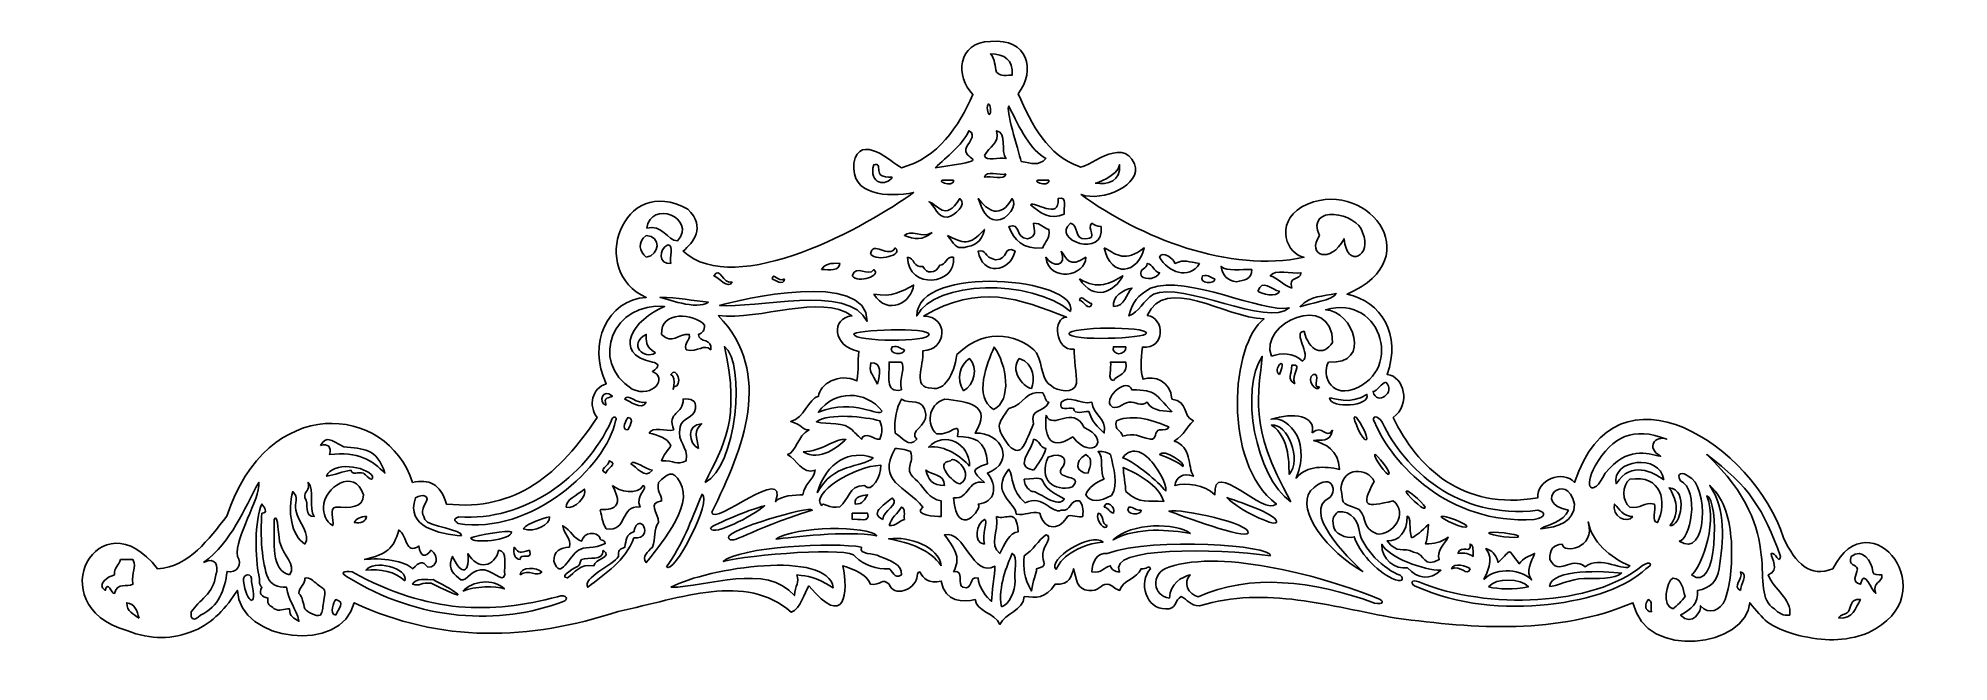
# Model space of a CAD drawing. Header units: centimetres. Extents: x -8.7 to 6.1, y -1.1 to 3.7.
import ezdxf

# ---------------------------------------------------------------- set-up
doc = ezdxf.new("R2010")
doc.units = ezdxf.units.CM
doc.header["$MEASUREMENT"] = 0
doc.layers.add('Layer 1', color=7, linetype='Continuous')

msp = doc.modelspace()

# ---------------------------------------------------------------- linework, layer by layer
at = {"layer": 'Layer 1', "color": 16}
for points, knots in [([(-1.06307, 3.27398), (-0.95729, 3.02953), (-0.83327, 2.79698), (-0.59078, 2.70925), (-0.59078, 2.70925), (-0.54464, 2.6736), (-0.25833, 2.95747), (-0.16263, 2.73049), (-0.16263, 2.73049), (-0.09962, 2.56922), (-0.40951, 2.43214), (-0.57591, 2.49327), (-0.57591, 2.49327), (-0.12428, 2.1602), (0.57688, 1.8818), (1.15157, 2.0067), (1.15157, 2.0067), (1.02537, 2.02325), (0.91635, 2.26528), (1.13421, 2.39762), (1.13421, 2.39762), (1.61632, 2.65199), (2.14394, 2.00631), (1.48497, 1.71979), (1.48497, 1.71979), (1.75009, 1.66581), (1.90758, 1.40584), (1.79453, 1.09812), (1.79453, 1.09812), (1.92824, 1.08313), (1.98103, 0.86751), (1.84216, 0.76337), (1.84216, 0.76337), (2.02813, 0.38142), (2.37299, 0.04085), (2.9614, 0.14168), (2.9614, 0.14168), (2.95272, 0.27923), (3.15393, 0.36442), (3.24715, 0.26125), (3.24715, 0.26125), (3.56954, 1.24986), (4.63576, 0.54883), (4.86645, -0.16913), (4.86645, -0.16913), (4.96086, -0.37189), (5.0727, -0.47729), (5.24745, -0.40826), (5.24745, -0.40826), (5.53554, 0.15836), (6.1461, -0.60842), (5.52256, -0.90376), (5.52256, -0.90376), (5.32992, -0.97823), (5.17831, -0.96935), (4.98397, -0.92423), (4.98397, -0.92423), (4.73607, -0.85841), (4.71469, -0.79923), (4.60451, -0.67128), (4.60451, -0.67128), (4.58564, -1.0086), (3.7977, -1.12947), (3.69959, -0.67131), (3.69959, -0.67131), (3.11352, -0.9197), (2.48303, -0.8733), (1.86595, -0.7909), (1.86595, -0.7909), (1.3498, -0.70148), (0.85883, -0.5386), (0.34187, -0.69522), (0.34187, -0.69522), (0.26937, -0.69626), (0.24926, -0.64474), (0.19902, -0.62347), (0.19902, -0.62347), (0.1515, -0.64749), (0.16142, -0.7292), (0.07993, -0.71909), (0.07993, -0.71909), (-0.07202, -0.71888), (-0.13428, -0.5165), (-0.03913, -0.40828), (-0.03913, -0.40828), (-0.04953, -0.37278), (-0.06959, -0.4177), (-0.11057, -0.40828), (-0.11057, -0.40828), (-0.14222, -0.48811), (-0.24987, -0.49155), (-0.27726, -0.57563), (-0.27726, -0.57563), (-0.32356, -0.56296), (-0.33121, -0.53036), (-0.37254, -0.52782), (-0.37254, -0.52782), (-0.42474, -0.52459), (-0.44114, -0.59026), (-0.51541, -0.57563), (-0.51541, -0.57563), (-0.60995, -0.57494), (-0.61323, -0.48258), (-0.63447, -0.40828), (-0.63447, -0.40828), (-0.65178, -0.45798), (-0.65907, -0.53725), (-0.77735, -0.52785), (-0.77735, -0.52785), (-0.85394, -0.6424), (-0.91986, -0.63297), (-1.0155, -0.62347), (-1.0155, -0.62347), (-1.02254, -0.73424), (-1.16404, -0.749), (-1.20401, -0.83979), (-1.20401, -0.83979), (-1.24804, -0.74488), (-1.38473, -0.74233), (-1.3965, -0.64744), (-1.3965, -0.64744), (-1.48616, -0.66883), (-1.63218, -0.67078), (-1.65844, -0.50396), (-1.65844, -0.50396), (-1.76005, -0.5262), (-1.79663, -0.48324), (-1.82512, -0.4322), (-1.82512, -0.4322), (-1.8497, -0.43231), (-1.84182, -0.46221), (-1.84894, -0.48004), (-1.84894, -0.48004), (-1.86806, -0.57317), (-2.02746, -0.63141), (-2.06325, -0.52785), (-2.06325, -0.52785), (-2.11304, -0.4757), (-2.13122, -0.53981), (-2.20612, -0.52785), (-2.20612, -0.52785), (-2.24102, -0.44329), (-2.33477, -0.41789), (-2.42046, -0.38436), (-2.42046, -0.38436), (-2.37861, -0.58608), (-2.40077, -0.88227), (-2.68439, -0.54152), (-2.68439, -0.54152), (-2.71784, -0.59266), (-2.74784, -0.71786), (-2.82082, -0.74492), (-2.82082, -0.74492), (-3.17901, -0.43289), (-3.66874, -0.63628), (-4.16082, -0.73847), (-4.16082, -0.73847), (-4.84734, -0.96646), (-5.54155, -0.98589), (-6.20676, -0.67133), (-6.20676, -0.67133), (-6.30187, -1.06933), (-7.09387, -0.97947), (-7.11166, -0.57568), (-7.11166, -0.57568), (-7.1948, -0.70618), (-7.3037, -0.83131), (-7.44503, -0.88654), (-7.44503, -0.88654), (-7.61954, -0.95646), (-7.77269, -0.96291), (-7.96894, -0.88654), (-7.96894, -0.88654), (-8.65452, -0.68783), (-8.17791, 0.17181), (-7.73081, -0.40834), (-7.73081, -0.40834), (-7.47869, -0.39075), (-7.33679, -0.17814), (-7.19323, -0.00077), (-7.19323, -0.00077), (-6.88318, 0.95253), (-5.95312, 0.87268), (-5.75429, 0.26114), (-5.75429, 0.26114), (-5.63094, 0.2864), (-5.53814, 0.25567), (-5.49236, 0.09376), (-5.49236, 0.09376), (-4.94976, 0.03172), (-4.61037, 0.33528), (-4.32546, 0.76329), (-4.32546, 0.76329), (-4.39502, 0.8577), (-4.36449, 0.99176), (-4.25403, 1.02631), (-4.25403, 1.02631), (-4.40574, 1.33318), (-4.24487, 1.67745), (-3.94446, 1.69582), (-3.94446, 1.69582), (-4.39803, 1.89054), (-4.13127, 2.6635), (-3.62197, 2.3801), (-3.62197, 2.3801), (-3.47823, 2.23386), (-3.58097, 2.12332), (-3.65869, 2.05449), (-3.65869, 2.05449), (-3.24995, 1.67615), (-2.21841, 2.25497), (-1.87272, 2.5088), (-1.87272, 2.5088), (-2.07222, 2.46978), (-2.36456, 2.48286), (-2.33559, 2.73689), (-2.33559, 2.73689), (-2.28934, 2.97641), (-2.04101, 2.74229), (-1.96797, 2.70007), (-1.96797, 2.70007), (-1.68127, 2.77881), (-1.52615, 3.01552), (-1.41381, 3.26938), (-1.41381, 3.26938), (-1.55294, 3.40146), (-1.53434, 3.67601), (-1.27738, 3.68043), (-1.27738, 3.68043), (-0.9874, 3.70488), (-0.92333, 3.45851), (-1.06307, 3.27398)], [0, 0, 0, 0, 0.01694915, 0.01694915, 0.01694915, 0.01694915, 0.03389831, 0.03389831, 0.03389831, 0.03389831, 0.05084746, 0.05084746, 0.05084746, 0.05084746, 0.06779661, 0.06779661, 0.06779661, 0.06779661, 0.08474576, 0.08474576, 0.08474576, 0.08474576, 0.10169492, 0.10169492, 0.10169492, 0.10169492, 0.11864407, 0.11864407, 0.11864407, 0.11864407, 0.13559322, 0.13559322, 0.13559322, 0.13559322, 0.15254237, 0.15254237, 0.15254237, 0.15254237, 0.16949153, 0.16949153, 0.16949153, 0.16949153, 0.18644068, 0.18644068, 0.18644068, 0.18644068, 0.20338983, 0.20338983, 0.20338983, 0.20338983, 0.22033898, 0.22033898, 0.22033898, 0.22033898, 0.23728814, 0.23728814, 0.23728814, 0.23728814, 0.25423729, 0.25423729, 0.25423729, 0.25423729, 0.27118644, 0.27118644, 0.27118644, 0.27118644, 0.28813559, 0.28813559, 0.28813559, 0.28813559, 0.30508475, 0.30508475, 0.30508475, 0.30508475, 0.3220339, 0.3220339, 0.3220339, 0.3220339, 0.33898305, 0.33898305, 0.33898305, 0.33898305, 0.3559322, 0.3559322, 0.3559322, 0.3559322, 0.37288136, 0.37288136, 0.37288136, 0.37288136, 0.38983051, 0.38983051, 0.38983051, 0.38983051, 0.40677966, 0.40677966, 0.40677966, 0.40677966, 0.42372881, 0.42372881, 0.42372881, 0.42372881, 0.44067797, 0.44067797, 0.44067797, 0.44067797, 0.45762712, 0.45762712, 0.45762712, 0.45762712, 0.47457627, 0.47457627, 0.47457627, 0.47457627, 0.49152542, 0.49152542, 0.49152542, 0.49152542, 0.50847458, 0.50847458, 0.50847458, 0.50847458, 0.52542373, 0.52542373, 0.52542373, 0.52542373, 0.54237288, 0.54237288, 0.54237288, 0.54237288, 0.55932203, 0.55932203, 0.55932203, 0.55932203, 0.57627119, 0.57627119, 0.57627119, 0.57627119, 0.59322034, 0.59322034, 0.59322034, 0.59322034, 0.61016949, 0.61016949, 0.61016949, 0.61016949, 0.62711864, 0.62711864, 0.62711864, 0.62711864, 0.6440678, 0.6440678, 0.6440678, 0.6440678, 0.66101695, 0.66101695, 0.66101695, 0.66101695, 0.6779661, 0.6779661, 0.6779661, 0.6779661, 0.69491525, 0.69491525, 0.69491525, 0.69491525, 0.71186441, 0.71186441, 0.71186441, 0.71186441, 0.72881356, 0.72881356, 0.72881356, 0.72881356, 0.74576271, 0.74576271, 0.74576271, 0.74576271, 0.76271186, 0.76271186, 0.76271186, 0.76271186, 0.77966102, 0.77966102, 0.77966102, 0.77966102, 0.79661017, 0.79661017, 0.79661017, 0.79661017, 0.81355932, 0.81355932, 0.81355932, 0.81355932, 0.83050847, 0.83050847, 0.83050847, 0.83050847, 0.84745763, 0.84745763, 0.84745763, 0.84745763, 0.86440678, 0.86440678, 0.86440678, 0.86440678, 0.88135593, 0.88135593, 0.88135593, 0.88135593, 0.89830508, 0.89830508, 0.89830508, 0.89830508, 0.91525424, 0.91525424, 0.91525424, 0.91525424, 0.93220339, 0.93220339, 0.93220339, 0.93220339, 0.94915254, 0.94915254, 0.94915254, 0.94915254, 0.96610169, 0.96610169, 0.96610169, 0.96610169, 1, 1, 1, 1]), ([(-1.22976, 3.44135), (-1.19981, 3.41103), (-1.18687, 3.4172), (-1.1107, 3.41743), (-1.1107, 3.41743), (-1.09681, 3.543), (-1.17322, 3.57785), (-1.27738, 3.58481), (-1.27738, 3.58481), (-1.23721, 3.54057), (-1.24876, 3.48939), (-1.22976, 3.44135)], [0, 0, 0, 0, 0.25, 0.25, 0.25, 0.25, 0.5, 0.5, 0.5, 0.5, 1, 1, 1, 1]), ([(-1.27738, 3.13052), (-1.2709, 3.16306), (-1.29212, 3.22384), (-1.3012, 3.17833), (-1.3012, 3.17833), (-1.30771, 3.14579), (-1.28649, 3.08501), (-1.27738, 3.13052)], [0, 0, 0, 0, 0.33333333, 0.33333333, 0.33333333, 0.33333333, 1, 1, 1, 1]), ([(-1.03929, 2.74796), (-0.95148, 2.73655), (-0.90858, 2.70974), (-0.84876, 2.77188), (-0.84876, 2.77188), (-0.96499, 2.83608), (-1.05116, 3.00034), (-1.13451, 3.17836), (-1.13451, 3.17836), (-1.16332, 3.16316), (-1.06533, 2.84644), (-1.03929, 2.74796)], [0, 0, 0, 0, 0.25, 0.25, 0.25, 0.25, 0.5, 0.5, 0.5, 0.5, 1, 1, 1, 1]), ([(-1.70604, 2.70012), (-1.22742, 2.77147), (-1.48659, 2.74986), (-1.46788, 2.8436), (-1.46788, 2.8436), (-1.46241, 2.88075), (-1.37634, 2.95521), (-1.4441, 2.98706), (-1.4441, 2.98706), (-1.50485, 2.86477), (-1.61348, 2.79053), (-1.70604, 2.70012)], [0, 0, 0, 0, 0.25, 0.25, 0.25, 0.25, 0.5, 0.5, 0.5, 0.5, 1, 1, 1, 1]), ([(-1.32501, 2.79574), (-1.31474, 2.7423), (-1.20767, 2.78606), (-1.15832, 2.77185), (-1.15832, 2.77185), (-1.19952, 2.82612), (-1.14914, 2.97235), (-1.22976, 2.98704), (-1.22976, 2.98704), (-1.20475, 2.88887), (-1.28834, 2.86504), (-1.32501, 2.79574)], [0, 0, 0, 0, 0.25, 0.25, 0.25, 0.25, 0.5, 0.5, 0.5, 0.5, 1, 1, 1, 1]), ([(-2.03944, 2.62839), (-2.21121, 2.61416), (-2.09582, 2.74785), (-2.18231, 2.72404), (-2.18231, 2.72404), (-2.22325, 2.57157), (-2.08024, 2.55332), (-2.03944, 2.62839)], [0, 0, 0, 0, 0.33333333, 0.33333333, 0.33333333, 0.33333333, 1, 1, 1, 1]), ([(-1.15835, 2.65231), (-1.20769, 2.63808), (-1.31477, 2.68184), (-1.32504, 2.62839), (-1.32504, 2.62839), (-1.27569, 2.64263), (-1.16856, 2.59887), (-1.15835, 2.65231)], [0, 0, 0, 0, 0.33333333, 0.33333333, 0.33333333, 0.33333333, 1, 1, 1, 1]), ([(-0.46773, 2.58058), (-0.36465, 2.56634), (-0.26973, 2.5973), (-0.27721, 2.72407), (-0.27721, 2.72407), (-0.29106, 2.63813), (-0.46443, 2.57542), (-0.46773, 2.58058)], [0, 0, 0, 0, 0.33333333, 0.33333333, 0.33333333, 0.33333333, 1, 1, 1, 1]), ([(-1.56316, 2.60447), (-1.57904, 2.60447), (-1.59491, 2.60447), (-1.61079, 2.60447), (-1.61079, 2.60447), (-1.74117, 2.61109), (-1.5584, 2.53716), (-1.56316, 2.60447)], [0, 0, 0, 0, 0.33333333, 0.33333333, 0.33333333, 0.33333333, 1, 1, 1, 1]), ([(-0.82495, 2.60447), (-0.84085, 2.60447), (-0.85667, 2.60447), (-0.87257, 2.60447), (-0.87257, 2.60447), (-1.00296, 2.61109), (-0.82016, 2.53716), (-0.82495, 2.60447)], [0, 0, 0, 0, 0.33333333, 0.33333333, 0.33333333, 0.33333333, 1, 1, 1, 1]), ([(-3.94006, 2.23102), (-3.82419, 2.26767), (-3.77946, 2.13582), (-3.70241, 2.13349), (-3.70241, 2.13349), (-3.54783, 2.3102), (-3.91108, 2.45656), (-3.94006, 2.23102)], [0, 0, 0, 0, 0.33333333, 0.33333333, 0.33333333, 0.33333333, 1, 1, 1, 1]), ([(-1.61079, 2.31756), (-1.55623, 2.32814), (-1.4554, 2.41445), (-1.51554, 2.46102), (-1.51554, 2.46102), (-1.63054, 2.27632), (-1.68564, 2.41654), (-1.75363, 2.43713), (-1.75363, 2.43713), (-1.70204, 2.40127), (-1.6982, 2.31745), (-1.61079, 2.31756)], [0, 0, 0, 0, 0.25, 0.25, 0.25, 0.25, 0.5, 0.5, 0.5, 0.5, 1, 1, 1, 1]), ([(-1.22976, 2.29364), (-1.14856, 2.2916), (-1.06093, 2.42218), (-1.1107, 2.46102), (-1.1107, 2.46102), (-1.20158, 2.29988), (-1.29662, 2.36658), (-1.37266, 2.46102), (-1.37266, 2.46102), (-1.33991, 2.38117), (-1.31609, 2.29581), (-1.22976, 2.29364)], [0, 0, 0, 0, 0.25, 0.25, 0.25, 0.25, 0.5, 0.5, 0.5, 0.5, 1, 1, 1, 1]), ([(-0.96785, 2.41321), (-0.90377, 2.35809), (-0.81018, 2.28684), (-0.70591, 2.34148), (-0.70591, 2.34148), (-0.71644, 2.38667), (-0.6735, 2.48557), (-0.75354, 2.46104), (-0.75354, 2.46104), (-0.73941, 2.28671), (-0.94325, 2.4492), (-0.96785, 2.41321)], [0, 0, 0, 0, 0.25, 0.25, 0.25, 0.25, 0.5, 0.5, 0.5, 0.5, 1, 1, 1, 1]), ([(1.27063, 2.1741), (1.16671, 2.01997), (1.36004, 1.94974), (1.46113, 2.15016), (1.46113, 2.15016), (1.48246, 1.90987), (1.68577, 2.02104), (1.60403, 2.19797), (1.60403, 2.19797), (1.57118, 2.35294), (1.15997, 2.42329), (1.27063, 2.1741)], [0, 0, 0, 0, 0.25, 0.25, 0.25, 0.25, 0.5, 0.5, 0.5, 0.5, 1, 1, 1, 1]), ([(-1.72987, 2.19802), (-1.7981, 2.15021), (-1.90191, 2.2271), (-1.94419, 2.1741), (-1.94419, 2.1741), (-1.86628, 2.14643), (-1.80418, 2.13569), (-1.72987, 2.19802)], [0, 0, 0, 0, 0.33333333, 0.33333333, 0.33333333, 0.33333333, 1, 1, 1, 1]), ([(-1.61079, 2.1741), (-1.55461, 2.10867), (-1.55359, 2.07173), (-1.4788, 2.08302), (-1.4788, 2.08302), (-1.41077, 2.09781), (-1.34054, 2.11823), (-1.32501, 2.22194), (-1.32501, 2.22194), (-1.44452, 2.088), (-1.48935, 2.11706), (-1.61079, 2.1741)], [0, 0, 0, 0, 0.25, 0.25, 0.25, 0.25, 0.5, 0.5, 0.5, 0.5, 1, 1, 1, 1]), ([(-0.98964, 2.1483), (-1.08978, 2.15684), (-1.04048, 2.27647), (-1.13451, 2.24583), (-1.13451, 2.24583), (-1.09776, 2.13926), (-1.0255, 2.0684), (-0.87257, 2.07846), (-0.87257, 2.07846), (-0.85884, 2.12844), (-0.81354, 2.14672), (-0.82495, 2.22191), (-0.82495, 2.22191), (-0.8703, 2.23215), (-0.8848, 2.27343), (-0.94401, 2.26972), (-0.94401, 2.26972), (-0.93996, 2.2099), (-0.9161, 2.1691), (-0.98964, 2.1483)], [0, 0, 0, 0, 0.16666667, 0.16666667, 0.16666667, 0.16666667, 0.33333333, 0.33333333, 0.33333333, 0.33333333, 0.5, 0.5, 0.5, 0.5, 0.66666667, 0.66666667, 0.66666667, 0.66666667, 1, 1, 1, 1]), ([(-0.42011, 2.24583), (-0.45289, 2.24477), (-0.47242, 2.25708), (-0.49155, 2.26975), (-0.49155, 2.26975), (-0.53769, 2.23382), (-0.43703, 2.14972), (-0.53917, 2.15018), (-0.53917, 2.15018), (-0.63418, 2.14105), (-0.58952, 2.25903), (-0.65823, 2.26975), (-0.65823, 2.26975), (-0.81579, 2.14571), (-0.38804, 1.98794), (-0.42011, 2.24583)], [0, 0, 0, 0, 0.2, 0.2, 0.2, 0.2, 0.4, 0.4, 0.4, 0.4, 0.6, 0.6, 0.6, 0.6, 1, 1, 1, 1]), ([(-3.94449, 2.00673), (-3.83902, 2.02435), (-3.82722, 2.17164), (-3.94449, 2.1741), (-3.94449, 2.1741), (-4.01545, 2.12475), (-3.9961, 2.0496), (-3.94449, 2.00673)], [0, 0, 0, 0, 0.33333333, 0.33333333, 0.33333333, 0.33333333, 1, 1, 1, 1]), ([(-3.75399, 1.95889), (-3.7677, 2.00091), (-3.72523, 2.09938), (-3.7778, 2.10235), (-3.7778, 2.10235), (-3.84926, 2.07171), (-3.85152, 1.94649), (-3.75399, 1.95889)], [0, 0, 0, 0, 0.33333333, 0.33333333, 0.33333333, 0.33333333, 1, 1, 1, 1]), ([(-2.20612, 2.03062), (-2.15665, 1.9677), (-1.9462, 2.02655), (-2.01562, 2.07846), (-2.01562, 2.07846), (-2.06206, 1.99249), (-2.19551, 2.14259), (-2.20612, 2.03062)], [0, 0, 0, 0, 0.33333333, 0.33333333, 0.33333333, 0.33333333, 1, 1, 1, 1]), ([(-1.23868, 1.98738), (-1.3312, 2.00705), (-1.30768, 2.07197), (-1.37266, 2.05456), (-1.37266, 2.05456), (-1.343, 1.86255), (-1.12766, 1.88385), (-1.08691, 2.05456), (-1.08691, 2.05456), (-1.17658, 2.10616), (-1.13614, 1.98485), (-1.23868, 1.98738)], [0, 0, 0, 0, 0.25, 0.25, 0.25, 0.25, 0.5, 0.5, 0.5, 0.5, 1, 1, 1, 1]), ([(-0.3963, 2.07846), (-0.34464, 1.8398), (-0.13305, 1.88045), (-0.08673, 2.07843), (-0.08673, 2.07843), (-0.24032, 1.96575), (-0.28913, 2.02379), (-0.3963, 2.07846)], [0, 0, 0, 0, 0.33333333, 0.33333333, 0.33333333, 0.33333333, 1, 1, 1, 1]), ([(-3.27774, 1.81543), (-3.35148, 1.79149), (-3.37024, 1.94267), (-3.42062, 1.86327), (-3.42062, 1.86327), (-3.38048, 1.85348), (-3.31359, 1.75058), (-3.27774, 1.81543)], [0, 0, 0, 0, 0.33333333, 0.33333333, 0.33333333, 0.33333333, 1, 1, 1, 1]), ([(-2.58715, 1.91108), (-2.52402, 1.91142), (-2.44692, 1.89783), (-2.44428, 1.95892), (-2.44428, 1.95892), (-2.5127, 1.96384), (-2.56524, 1.95286), (-2.58715, 1.91108)], [0, 0, 0, 0, 0.33333333, 0.33333333, 0.33333333, 0.33333333, 1, 1, 1, 1]), ([(-2.349, 1.86327), (-2.30254, 1.79805), (-2.11519, 1.86748), (-2.18231, 1.91108), (-2.18231, 1.91108), (-2.22237, 1.84777), (-2.31897, 1.9582), (-2.349, 1.86327)], [0, 0, 0, 0, 0.33333333, 0.33333333, 0.33333333, 0.33333333, 1, 1, 1, 1]), ([(-1.56316, 2.00673), (-1.62375, 2.01705), (-1.62387, 1.94406), (-1.66932, 1.94602), (-1.66932, 1.94602), (-1.69967, 1.87888), (-1.7762, 1.87565), (-1.80129, 1.935), (-1.80129, 1.935), (-1.87606, 1.9237), (-1.8642, 1.99935), (-1.92035, 2.00673), (-1.92035, 2.00673), (-1.9154, 1.75173), (-1.53913, 1.78889), (-1.56316, 2.00673)], [0, 0, 0, 0, 0.2, 0.2, 0.2, 0.2, 0.4, 0.4, 0.4, 0.4, 0.6, 0.6, 0.6, 0.6, 1, 1, 1, 1]), ([(-0.65723, 1.58621), (-0.59008, 1.84585), (-1.84211, 1.96022), (-1.84888, 1.55239), (-1.84888, 1.55239), (-1.70781, 1.8255), (-0.96925, 1.847), (-0.65723, 1.58621)], [0, 0, 0, 0, 0.33333333, 0.33333333, 0.33333333, 0.33333333, 1, 1, 1, 1]), ([(-0.7297, 2.05454), (-0.68116, 1.92923), (-0.79899, 1.92652), (-0.84879, 2.0067), (-0.84879, 2.0067), (-0.81996, 1.80866), (-0.53955, 1.8572), (-0.5392, 2.0067), (-0.5392, 2.0067), (-0.66404, 1.91537), (-0.69189, 2.00084), (-0.7297, 2.05454)], [0, 0, 0, 0, 0.25, 0.25, 0.25, 0.25, 0.5, 0.5, 0.5, 0.5, 1, 1, 1, 1]), ([(-0.11055, 1.86327), (-0.07213, 1.82247), (0.01222, 1.84136), (0.03233, 1.88716), (0.03233, 1.88716), (-0.01622, 1.8942), (-0.01437, 1.95188), (-0.06292, 1.95889), (-0.06292, 1.95889), (-0.06321, 1.91137), (-0.12788, 1.92849), (-0.11055, 1.86327)], [0, 0, 0, 0, 0.25, 0.25, 0.25, 0.25, 0.5, 0.5, 0.5, 0.5, 1, 1, 1, 1]), ([(0.34189, 1.95889), (0.25617, 1.96728), (0.22714, 1.99546), (0.15139, 1.95889), (0.15139, 1.95889), (0.14425, 1.99432), (0.05122, 2.06179), (0.03233, 2.0067), (0.03233, 2.0067), (0.09789, 1.89227), (0.25714, 1.82574), (0.34189, 1.95889)], [0, 0, 0, 0, 0.25, 0.25, 0.25, 0.25, 0.5, 0.5, 0.5, 0.5, 1, 1, 1, 1]), ([(0.62767, 1.81543), (0.68567, 1.82893), (0.75014, 1.83591), (0.74673, 1.91108), (0.74673, 1.91108), (0.66587, 1.91759), (0.55369, 1.89256), (0.50861, 1.935), (0.50861, 1.935), (0.51914, 1.86584), (0.55882, 1.82599), (0.62767, 1.81543)], [0, 0, 0, 0, 0.25, 0.25, 0.25, 0.25, 0.5, 0.5, 0.5, 0.5, 1, 1, 1, 1]), ([(-2.23189, 1.5088), (-2.23139, 1.91374), (-3.2326, 1.67638), (-3.37649, 1.63325), (-3.37649, 1.63325), (-3.10743, 1.6047), (-2.37454, 1.80577), (-2.23189, 1.5088)], [0, 0, 0, 0, 0.33333333, 0.33333333, 0.33333333, 0.33333333, 1, 1, 1, 1]), ([(-2.8729, 1.83935), (-2.92717, 1.80652), (-2.96241, 1.901), (-2.96815, 1.83935), (-2.96815, 1.83935), (-2.95355, 1.83237), (-2.87647, 1.77987), (-2.8729, 1.83935)], [0, 0, 0, 0, 0.33333333, 0.33333333, 0.33333333, 0.33333333, 1, 1, 1, 1]), ([(-2.18231, 1.71979), (-2.07225, 1.54948), (-1.88708, 1.65526), (-1.87275, 1.79152), (-1.87275, 1.79152), (-1.96717, 1.74006), (-2.0362, 1.69666), (-2.18231, 1.71979)], [0, 0, 0, 0, 0.33333333, 0.33333333, 0.33333333, 0.33333333, 1, 1, 1, 1]), ([(-1.79683, 1.54973), (-1.59874, 1.55377), (-1.61271, 1.28374), (-1.80129, 1.28214), (-1.80129, 1.28214), (-1.79078, 1.15718), (-1.89044, 0.99925), (-1.73184, 0.99066), (-1.73184, 0.99066), (-1.63287, 0.97301), (-1.5625, 1.08946), (-1.53784, 1.2518), (-1.53784, 1.2518), (-1.29867, 1.48988), (-1.02927, 1.38702), (-0.92017, 1.26547), (-0.92017, 1.26547), (-0.86767, 1.15448), (-0.88528, 1.05401), (-0.80511, 1.0089), (-0.80511, 1.0089), (-0.76447, 0.97067), (-0.62599, 0.94148), (-0.61063, 1.03091), (-0.61063, 1.03091), (-0.61063, 1.09467), (-0.62999, 1.22937), (-0.62999, 1.29313), (-0.62999, 1.29313), (-0.78068, 1.27923), (-0.79676, 1.54419), (-0.68852, 1.54137), (-0.68852, 1.54137), (-1.05646, 1.68658), (-1.3615, 1.80588), (-1.79683, 1.54973)], [0, 0, 0, 0, 0.1, 0.1, 0.1, 0.1, 0.2, 0.2, 0.2, 0.2, 0.3, 0.3, 0.3, 0.3, 0.4, 0.4, 0.4, 0.4, 0.5, 0.5, 0.5, 0.5, 0.6, 0.6, 0.6, 0.6, 0.7, 0.7, 0.7, 0.7, 0.8, 0.8, 0.8, 0.8, 1, 1, 1, 1]), ([(-0.5868, 1.83935), (-0.4814, 1.66068), (-0.31248, 1.73774), (-0.25342, 1.86327), (-0.25342, 1.86327), (-0.34754, 1.80357), (-0.4463, 1.75143), (-0.5868, 1.83935)], [0, 0, 0, 0, 0.33333333, 0.33333333, 0.33333333, 0.33333333, 1, 1, 1, 1]), ([(-0.0153, 1.71981), (0.20446, 1.82482), (0.87651, 1.46139), (1.03701, 1.61392), (1.03701, 1.61392), (0.82656, 1.57136), (0.2526, 1.87415), (-0.03911, 1.76762), (-0.03911, 1.76762), (-0.14148, 1.70108), (-0.1717, 1.67277), (-0.2058, 1.55244), (-0.2058, 1.55244), (-0.12706, 1.58185), (-0.09389, 1.66853), (-0.0153, 1.71981)], [0, 0, 0, 0, 0.2, 0.2, 0.2, 0.2, 0.4, 0.4, 0.4, 0.4, 0.6, 0.6, 0.6, 0.6, 1, 1, 1, 1]), ([(-0.06295, 1.5543), (0.07503, 1.5399), (0.08084, 1.2902), (-0.1012, 1.31031), (-0.1012, 1.31031), (-0.11145, 1.20944), (-0.12041, 1.1269), (-0.0952, 1.0613), (-0.0952, 1.0613), (-0.0081, 1.09366), (0.11669, 1.04519), (0.12755, 0.9068), (0.12755, 0.9068), (0.2605, 0.88984), (0.20493, 0.77443), (0.29424, 0.73943), (0.29424, 0.73943), (0.23531, 0.68304), (0.23091, 0.63689), (0.1454, 0.58116), (0.1454, 0.58116), (0.27997, 0.53869), (0.25031, 0.38839), (0.29424, 0.30903), (0.29424, 0.30903), (0.21246, 0.34494), (0.15523, 0.29234), (0.15137, 0.2373), (0.15137, 0.2373), (0.23898, 0.26101), (0.37985, 0.24551), (0.46095, 0.16557), (0.46095, 0.16557), (0.44194, 0.45933), (0.84036, -0.00754), (0.9372, 0.09384), (0.9372, 0.09384), (0.51324, 0.41575), (0.58751, 1.34322), (0.84201, 1.52841), (0.84201, 1.52841), (0.54184, 1.53829), (0.07112, 1.87696), (-0.06295, 1.5543)], [0, 0, 0, 0, 0.08333333, 0.08333333, 0.08333333, 0.08333333, 0.16666667, 0.16666667, 0.16666667, 0.16666667, 0.25, 0.25, 0.25, 0.25, 0.33333333, 0.33333333, 0.33333333, 0.33333333, 0.41666667, 0.41666667, 0.41666667, 0.41666667, 0.5, 0.5, 0.5, 0.5, 0.58333333, 0.58333333, 0.58333333, 0.58333333, 0.66666667, 0.66666667, 0.66666667, 0.66666667, 0.75, 0.75, 0.75, 0.75, 0.83333333, 0.83333333, 0.83333333, 0.83333333, 1, 1, 1, 1]), ([(0.46098, 1.83935), (0.42878, 1.84687), (0.41547, 1.87338), (0.3657, 1.86327), (0.3657, 1.86327), (0.32755, 1.7967), (0.46855, 1.79715), (0.46098, 1.83935)], [0, 0, 0, 0, 0.33333333, 0.33333333, 0.33333333, 0.33333333, 1, 1, 1, 1]), ([(0.79436, 1.74371), (0.81449, 1.7213), (0.94617, 1.69264), (0.96107, 1.74371), (0.96107, 1.74371), (0.90075, 1.75024), (0.82603, 1.84639), (0.79436, 1.74371)], [0, 0, 0, 0, 0.33333333, 0.33333333, 0.33333333, 0.33333333, 1, 1, 1, 1]), ([(1.05629, 1.7676), (1.02581, 1.862), (1.12569, 1.82546), (1.12773, 1.88716), (1.12773, 1.88716), (1.05537, 1.87219), (0.92263, 1.91777), (0.88961, 1.86327), (0.88961, 1.86327), (0.95475, 1.84099), (0.99115, 1.78988), (1.05629, 1.7676)], [0, 0, 0, 0, 0.25, 0.25, 0.25, 0.25, 0.5, 0.5, 0.5, 0.5, 1, 1, 1, 1]), ([(-4.05244, 0.98312), (-3.88879, 0.91264), (-3.77711, 1.07329), (-3.89689, 1.12207), (-3.89689, 1.12207), (-3.84009, 1.15421), (-3.84308, 1.18601), (-3.89689, 1.1938), (-3.89689, 1.1938), (-4.21361, 1.25945), (-4.04496, 1.52747), (-3.80164, 1.62422), (-3.80164, 1.62422), (-4.19058, 1.66667), (-4.39662, 1.2039), (-4.05244, 0.98312)], [0, 0, 0, 0, 0.2, 0.2, 0.2, 0.2, 0.4, 0.4, 0.4, 0.4, 0.6, 0.6, 0.6, 0.6, 1, 1, 1, 1]), ([(-3.46227, 1.65908), (-3.57666, 1.66456), (-3.70143, 1.70026), (-3.83737, 1.6959), (-3.83737, 1.6959), (-3.80038, 1.69039), (-3.55208, 1.59105), (-3.46227, 1.65908)], [0, 0, 0, 0, 0.33333333, 0.33333333, 0.33333333, 0.33333333, 1, 1, 1, 1]), ([(-3.38586, 1.5543), (-2.953, 1.10544), (-3.19477, 0.52255), (-3.43548, 0.03127), (-3.43548, 0.03127), (-3.42665, -0.08926), (-2.84045, 0.41729), (-2.94187, 0.11134), (-2.94187, 0.11134), (-2.90538, 0.15969), (-2.78735, 0.16455), (-2.73003, 0.1656), (-2.73003, 0.1656), (-2.71928, 0.25045), (-2.64965, 0.27619), (-2.63475, 0.35687), (-2.63475, 0.35687), (-2.73485, 0.31632), (-2.78319, 0.44384), (-2.84909, 0.47643), (-2.84909, 0.47643), (-2.78222, 0.49672), (-2.77504, 0.62163), (-2.6824, 0.6677), (-2.6824, 0.6677), (-2.73434, 0.66336), (-2.73883, 0.71305), (-2.8248, 0.73298), (-2.8248, 0.73298), (-2.71371, 0.75895), (-2.69354, 0.90977), (-2.60897, 0.92884), (-2.60897, 0.92884), (-2.60473, 1.01911), (-2.45132, 1.11675), (-2.31231, 1.0484), (-2.31231, 1.0484), (-2.29361, 1.14688), (-2.31017, 1.18402), (-2.29742, 1.27649), (-2.29742, 1.27649), (-2.50258, 1.3159), (-2.51398, 1.53803), (-2.3515, 1.55241), (-2.3515, 1.55241), (-2.59305, 1.72552), (-3.05984, 1.51583), (-3.38586, 1.5543)], [0, 0, 0, 0, 0.07692308, 0.07692308, 0.07692308, 0.07692308, 0.15384615, 0.15384615, 0.15384615, 0.15384615, 0.23076923, 0.23076923, 0.23076923, 0.23076923, 0.30769231, 0.30769231, 0.30769231, 0.30769231, 0.38461538, 0.38461538, 0.38461538, 0.38461538, 0.46153846, 0.46153846, 0.46153846, 0.46153846, 0.53846154, 0.53846154, 0.53846154, 0.53846154, 0.61538462, 0.61538462, 0.61538462, 0.61538462, 0.69230769, 0.69230769, 0.69230769, 0.69230769, 0.76923077, 0.76923077, 0.76923077, 0.76923077, 0.84615385, 0.84615385, 0.84615385, 0.84615385, 1, 1, 1, 1]), ([(-0.49157, 1.64806), (-0.52322, 1.64457), (-0.58018, 1.72847), (-0.58682, 1.67198), (-0.58682, 1.67198), (-0.5551, 1.67555), (-0.51493, 1.57477), (-0.49157, 1.64806)], [0, 0, 0, 0, 0.33333333, 0.33333333, 0.33333333, 0.33333333, 1, 1, 1, 1]), ([(-0.32486, 1.62414), (-0.23186, 1.62639), (-0.23061, 1.72079), (-0.18201, 1.7676), (-0.18201, 1.7676), (-0.24826, 1.75534), (-0.33749, 1.70093), (-0.32486, 1.62414)], [0, 0, 0, 0, 0.33333333, 0.33333333, 0.33333333, 0.33333333, 1, 1, 1, 1]), ([(0.89873, 1.23924), (0.97666, 1.26625), (1.06545, 1.27094), (1.14046, 1.20167), (1.14046, 1.20167), (1.21158, 1.25535), (1.05823, 1.42306), (1.15157, 1.4329), (1.15157, 1.4329), (1.18971, 1.27844), (1.2978, 1.23262), (1.37299, 1.34635), (1.37299, 1.34635), (1.36718, 1.75206), (0.7945, 1.49419), (0.89873, 1.23924)], [0, 0, 0, 0, 0.2, 0.2, 0.2, 0.2, 0.4, 0.4, 0.4, 0.4, 0.6, 0.6, 0.6, 0.6, 1, 1, 1, 1]), ([(1.11932, 1.62226), (1.1927, 1.65459), (1.3823, 1.67007), (1.39916, 1.72624), (1.39916, 1.72624), (1.2936, 1.7003), (1.20974, 1.71461), (1.11932, 1.62226)], [0, 0, 0, 0, 0.33333333, 0.33333333, 0.33333333, 0.33333333, 1, 1, 1, 1]), ([(1.34207, 1.19377), (1.29674, 1.1283), (1.32574, 0.94648), (1.49762, 0.97291), (1.49762, 0.97291), (1.9344, 1.08641), (1.76647, 1.72825), (1.31823, 1.60027), (1.31823, 1.60027), (1.53122, 1.59033), (1.68399, 1.17228), (1.34207, 1.19377)], [0, 0, 0, 0, 0.25, 0.25, 0.25, 0.25, 0.5, 0.5, 0.5, 0.5, 1, 1, 1, 1]), ([(-3.82543, 1.40895), (-3.74004, 1.32484), (-3.70092, 1.41696), (-3.61112, 1.40895), (-3.61112, 1.40895), (-3.60135, 1.35135), (-3.65461, 1.35699), (-3.63493, 1.28939), (-3.63493, 1.28939), (-3.54171, 1.26574), (-3.49666, 1.34223), (-3.44443, 1.28939), (-3.44443, 1.28939), (-3.42649, 1.37914), (-3.53539, 1.34157), (-3.53968, 1.40895), (-3.53968, 1.40895), (-3.50975, 1.41874), (-3.49099, 1.43981), (-3.49205, 1.48068), (-3.49205, 1.48068), (-3.57309, 1.57297), (-3.83535, 1.59557), (-3.82543, 1.40895)], [0, 0, 0, 0, 0.14285714, 0.14285714, 0.14285714, 0.14285714, 0.28571429, 0.28571429, 0.28571429, 0.28571429, 0.42857143, 0.42857143, 0.42857143, 0.42857143, 0.57142857, 0.57142857, 0.57142857, 0.57142857, 0.71428571, 0.71428571, 0.71428571, 0.71428571, 1, 1, 1, 1]), ([(-3.87308, 1.2655), (-3.95222, 1.31136), (-3.94563, 1.36673), (-3.94452, 1.40895), (-3.94452, 1.40895), (-4.08839, 1.33231), (-3.96043, 1.20689), (-3.87308, 1.2655)], [0, 0, 0, 0, 0.33333333, 0.33333333, 0.33333333, 0.33333333, 1, 1, 1, 1]), ([(-1.75366, 1.40895), (-1.74798, 1.46654), (-2.34742, 1.44373), (-2.33665, 1.40895), (-2.33665, 1.40895), (-2.32954, 1.35206), (-1.75204, 1.34365), (-1.75366, 1.40895)], [0, 0, 0, 0, 0.33333333, 0.33333333, 0.33333333, 0.33333333, 1, 1, 1, 1]), ([(-0.67168, 1.41541), (-0.66472, 1.35427), (-0.06683, 1.3768), (-0.06934, 1.41809), (-0.06934, 1.41809), (-0.07409, 1.4748), (-0.66425, 1.46587), (-0.67168, 1.41541)], [0, 0, 0, 0, 0.33333333, 0.33333333, 0.33333333, 0.33333333, 1, 1, 1, 1]), ([(-3.48807, 0.26125), (-3.24377, 0.37856), (-3.1706, 1.18923), (-3.33875, 1.31402), (-3.33875, 1.31402), (-3.21046, 0.74337), (-3.34644, 0.5494), (-3.48807, 0.26125)], [0, 0, 0, 0, 0.33333333, 0.33333333, 0.33333333, 0.33333333, 1, 1, 1, 1]), ([(-2.15205, 1.0226), (-2.13256, 1.1041), (-2.11686, 1.19103), (-2.20365, 1.1892), (-2.20365, 1.1892), (-2.21949, 1.11861), (-2.19816, 1.10929), (-2.15205, 1.0226)], [0, 0, 0, 0, 0.33333333, 0.33333333, 0.33333333, 0.33333333, 1, 1, 1, 1]), ([(-1.968, 0.97856), (-1.98853, 1.07389), (-1.93244, 1.15525), (-1.968, 1.19377), (-1.968, 1.19377), (-1.99975, 1.19377), (-2.0315, 1.19377), (-2.06325, 1.19377), (-2.06325, 1.19377), (-2.05568, 1.09775), (-2.10175, 0.94792), (-1.968, 0.97856)], [0, 0, 0, 0, 0.25, 0.25, 0.25, 0.25, 0.5, 0.5, 0.5, 0.5, 1, 1, 1, 1]), ([(-1.94419, 1.28939), (-1.97636, 1.2969), (-1.98967, 1.32341), (-2.03944, 1.31333), (-2.03944, 1.31333), (-2.07759, 1.24674), (-1.93659, 1.24719), (-1.94419, 1.28939)], [0, 0, 0, 0, 0.33333333, 0.33333333, 0.33333333, 0.33333333, 1, 1, 1, 1]), ([(-1.48726, 0.97211), (-1.40295, 1.01104), (-1.37061, 1.15308), (-1.43964, 1.22146), (-1.43964, 1.22146), (-1.508, 1.17941), (-1.54867, 1.06515), (-1.48726, 0.97211)], [0, 0, 0, 0, 0.33333333, 0.33333333, 0.33333333, 0.33333333, 1, 1, 1, 1]), ([(-1.2546, 0.82565), (-1.10699, 0.89612), (-1.15266, 1.17839), (-1.24914, 1.30991), (-1.24914, 1.30991), (-1.3025, 1.18588), (-1.41116, 0.9243), (-1.2546, 0.82565)], [0, 0, 0, 0, 0.33333333, 0.33333333, 0.33333333, 0.33333333, 1, 1, 1, 1]), ([(-0.9589, 0.98849), (-0.93882, 1.04995), (-0.93066, 1.18242), (-1.05466, 1.22148), (-1.05466, 1.22148), (-1.1265, 1.13815), (-1.03816, 1.00582), (-0.9589, 0.98849)], [0, 0, 0, 0, 0.33333333, 0.33333333, 0.33333333, 0.33333333, 1, 1, 1, 1]), ([(-0.32486, 1.05029), (-0.29411, 1.0991), (-0.20945, 1.09378), (-0.22961, 1.19377), (-0.22961, 1.19377), (-0.2693, 1.19377), (-0.30898, 1.19377), (-0.34867, 1.19377), (-0.34867, 1.19377), (-0.33499, 1.15173), (-0.37746, 1.05328), (-0.32486, 1.05029)], [0, 0, 0, 0, 0.25, 0.25, 0.25, 0.25, 0.5, 0.5, 0.5, 0.5, 1, 1, 1, 1]), ([(-0.22961, 1.31336), (-0.26133, 1.31336), (-0.29311, 1.31336), (-0.32486, 1.31336), (-0.32486, 1.31336), (-0.34583, 1.23968), (-0.22211, 1.24175), (-0.22961, 1.31336)], [0, 0, 0, 0, 0.33333333, 0.33333333, 0.33333333, 0.33333333, 1, 1, 1, 1]), ([(1.04984, 0.11097), (0.7109, 0.7073), (0.80459, 0.94728), (0.82709, 1.23733), (0.82709, 1.23733), (0.65442, 0.99408), (0.77, 0.30158), (1.04984, 0.11097)], [0, 0, 0, 0, 0.33333333, 0.33333333, 0.33333333, 0.33333333, 1, 1, 1, 1]), ([(0.96107, 1.09815), (1.0305, 1.27045), (0.89514, 1.13167), (0.96107, 1.09815), (0.96107, 1.09815), (0.96107, 1.09815), (0.96107, 1.09815), (0.96107, 1.09815)], [0, 0, 0, 0, 0.33333333, 0.33333333, 0.33333333, 0.33333333, 1, 1, 1, 1]), ([(-3.73018, 1.00248), (-3.65559, 1.00584), (-3.70734, 1.1703), (-3.75399, 1.09812), (-3.75399, 1.09812), (-3.69715, 1.07669), (-3.75289, 0.92592), (-3.73018, 1.00248)], [0, 0, 0, 0, 0.33333333, 0.33333333, 0.33333333, 0.33333333, 1, 1, 1, 1]), ([(-0.2058, 0.88294), (-0.15283, 0.88905), (-0.11092, 0.84449), (-0.06292, 0.88294), (-0.06292, 0.88294), (-0.0281, 0.80785), (0.09146, 0.81398), (0.12758, 0.81118), (0.12758, 0.81118), (-0.01001, 0.94655), (0.01613, 0.97856), (-0.18201, 0.97856), (-0.18201, 0.97856), (-0.21842, 1.07839), (-0.39288, 0.92823), (-0.3487, 0.85899), (-0.3487, 0.85899), (-0.3052, 0.80949), (-0.25228, 0.87757), (-0.2058, 0.88294)], [0, 0, 0, 0, 0.16666667, 0.16666667, 0.16666667, 0.16666667, 0.33333333, 0.33333333, 0.33333333, 0.33333333, 0.5, 0.5, 0.5, 0.5, 0.66666667, 0.66666667, 0.66666667, 0.66666667, 1, 1, 1, 1]), ([(1.08013, 1.02642), (1.04449, 1.09907), (1.1521, 1.18377), (1.05632, 1.16988), (1.05632, 1.16988), (1.05775, 1.08905), (1.01335, 1.06783), (1.08013, 1.02642)], [0, 0, 0, 0, 0.33333333, 0.33333333, 0.33333333, 0.33333333, 1, 1, 1, 1]), ([(1.27063, 1.00248), (1.20597, 0.98536), (1.2877, 1.11524), (1.22301, 1.09812), (1.22301, 1.09812), (1.15887, 1.0637), (1.25336, 0.94646), (1.27063, 1.00248)], [0, 0, 0, 0, 0.33333333, 0.33333333, 0.33333333, 0.33333333, 1, 1, 1, 1]), ([(1.78486, 1.03718), (1.75313, 1.03718), (1.71813, 0.96623), (1.68638, 0.96623), (1.68638, 0.96623), (1.71361, 0.84603), (1.86905, 0.96538), (1.78486, 1.03718)], [0, 0, 0, 0, 0.33333333, 0.33333333, 0.33333333, 0.33333333, 1, 1, 1, 1]), ([(-4.25408, 0.85902), (-4.28163, 0.92639), (-4.22842, 0.91289), (-4.20645, 0.93075), (-4.20645, 0.93075), (-4.28162, 0.99522), (-4.32176, 0.88267), (-4.25408, 0.85902)], [0, 0, 0, 0, 0.33333333, 0.33333333, 0.33333333, 0.33333333, 1, 1, 1, 1]), ([(-3.94449, 0.88294), (-4.0155, 0.86172), (-4.08948, 0.95742), (-4.11118, 0.90683), (-4.11118, 0.90683), (-4.07371, 0.89439), (-3.98367, 0.81478), (-3.94449, 0.88294)], [0, 0, 0, 0, 0.33333333, 0.33333333, 0.33333333, 0.33333333, 1, 1, 1, 1]), ([(-3.73018, 0.66772), (-3.78712, 0.65315), (-3.90295, 0.69773), (-3.92068, 0.64383), (-3.92068, 0.64383), (-3.85159, 0.62552), (-3.7837, 0.606), (-3.75399, 0.54819), (-3.75399, 0.54819), (-3.77539, 0.50591), (-3.81148, 0.47839), (-3.82543, 0.42862), (-3.82543, 0.42862), (-3.72594, 0.43402), (-3.71298, 0.38973), (-3.63493, 0.42862), (-3.63493, 0.42862), (-3.61799, 0.54927), (-3.70816, 0.56234), (-3.68255, 0.69162), (-3.68255, 0.69162), (-3.66906, 0.76575), (-3.57053, 0.75451), (-3.56349, 0.8351), (-3.56349, 0.8351), (-3.55632, 0.8981), (-3.59646, 0.91358), (-3.65874, 0.90683), (-3.65874, 0.90683), (-3.65357, 0.78273), (-3.78954, 0.81292), (-3.73018, 0.66772)], [0, 0, 0, 0, 0.11111111, 0.11111111, 0.11111111, 0.11111111, 0.22222222, 0.22222222, 0.22222222, 0.22222222, 0.33333333, 0.33333333, 0.33333333, 0.33333333, 0.44444444, 0.44444444, 0.44444444, 0.44444444, 0.55555556, 0.55555556, 0.55555556, 0.55555556, 0.66666667, 0.66666667, 0.66666667, 0.66666667, 0.77777778, 0.77777778, 0.77777778, 0.77777778, 1, 1, 1, 1]), ([(-2.11733, 0.81386), (-2.24001, 0.97533), (-2.48978, 0.9796), (-2.60998, 0.80553), (-2.60998, 0.80553), (-2.3221, 0.91755), (-2.14539, 0.76138), (-2.11733, 0.81386)], [0, 0, 0, 0, 0.33333333, 0.33333333, 0.33333333, 0.33333333, 1, 1, 1, 1]), ([(-2.01562, 0.64383), (-1.97549, 0.62645), (-1.90625, 0.51707), (-1.84894, 0.596), (-1.84894, 0.596), (-1.91342, 0.6546), (-1.76766, 0.70429), (-1.7775, 0.78726), (-1.7775, 0.78726), (-1.79859, 0.93252), (-1.90191, 0.86026), (-1.968, 0.90683), (-1.968, 0.90683), (-2.00404, 0.83941), (-2.02552, 0.75737), (-2.01562, 0.64383)], [0, 0, 0, 0, 0.2, 0.2, 0.2, 0.2, 0.4, 0.4, 0.4, 0.4, 0.6, 0.6, 0.6, 0.6, 1, 1, 1, 1]), ([(-1.69515, 0.63815), (-1.57497, 0.62231), (-1.51143, 0.75552), (-1.5329, 0.61612), (-1.5329, 0.61612), (-1.41605, 0.61755), (-1.3106, 0.59583), (-1.3012, 0.40473), (-1.3012, 0.40473), (-1.44285, 0.36012), (-1.40984, 0.34291), (-1.32501, 0.26125), (-1.32501, 0.26125), (-1.46638, 0.28366), (-1.43307, 0.13062), (-1.56313, 0.14168), (-1.56313, 0.14168), (-1.5371, -0.19328), (-1.33418, 0.06076), (-1.37263, 0.09387), (-1.37263, 0.09387), (-1.24164, 0.10132), (-1.21864, 0.23444), (-1.3012, 0.33295), (-1.3012, 0.33295), (-1.08273, 0.41697), (-1.18568, 0.65015), (-1.39645, 0.64383), (-1.39645, 0.64383), (-1.25857, 0.86105), (-1.44915, 0.88616), (-1.6346, 0.90683), (-1.6346, 0.90683), (-1.76545, 0.86131), (-1.77397, 0.70638), (-1.69515, 0.63815)], [0, 0, 0, 0, 0.1, 0.1, 0.1, 0.1, 0.2, 0.2, 0.2, 0.2, 0.3, 0.3, 0.3, 0.3, 0.4, 0.4, 0.4, 0.4, 0.5, 0.5, 0.5, 0.5, 0.6, 0.6, 0.6, 0.6, 0.7, 0.7, 0.7, 0.7, 0.8, 0.8, 0.8, 0.8, 1, 1, 1, 1]), ([(-0.87257, 0.95467), (-1.00829, 0.98125), (-1.007, 0.86684), (-1.13451, 0.8351), (-1.13451, 0.8351), (-1.22414, 0.71146), (-1.24385, 0.68799), (-1.13451, 0.54816), (-1.13451, 0.54816), (-1.03242, 0.43802), (-1.00527, 0.58241), (-0.94401, 0.71553), (-0.94401, 0.71553), (-0.97255, 0.83988), (-0.86962, 0.7965), (-0.82495, 0.88291), (-0.82495, 0.88291), (-0.85842, 0.88915), (-0.85209, 0.93535), (-0.87257, 0.95467)], [0, 0, 0, 0, 0.16666667, 0.16666667, 0.16666667, 0.16666667, 0.33333333, 0.33333333, 0.33333333, 0.33333333, 0.5, 0.5, 0.5, 0.5, 0.66666667, 0.66666667, 0.66666667, 0.66666667, 1, 1, 1, 1]), ([(-0.7297, 0.88294), (-0.75012, 0.80827), (-0.67368, 0.8455), (-0.63445, 0.8351), (-0.63445, 0.8351), (-0.62857, 0.7823), (-0.56006, 0.81192), (-0.51538, 0.81118), (-0.51538, 0.81118), (-0.49554, 0.73548), (-0.4459, 0.68966), (-0.3963, 0.64383), (-0.3963, 0.64383), (-0.38008, 0.77173), (-0.48266, 0.78028), (-0.49157, 0.88294), (-0.49157, 0.88294), (-0.59248, 0.86169), (-0.66019, 0.9457), (-0.7297, 0.88294)], [0, 0, 0, 0, 0.16666667, 0.16666667, 0.16666667, 0.16666667, 0.33333333, 0.33333333, 0.33333333, 0.33333333, 0.5, 0.5, 0.5, 0.5, 0.66666667, 0.66666667, 0.66666667, 0.66666667, 1, 1, 1, 1]), ([(1.349, 0.91707), (1.35836, 0.83061), (1.66875, 0.84999), (1.63825, 0.94365), (1.63825, 0.94365), (1.50336, 0.85593), (1.37809, 0.91998), (1.349, 0.91707)], [0, 0, 0, 0, 0.33333333, 0.33333333, 0.33333333, 0.33333333, 1, 1, 1, 1]), ([(-5.39617, -0.00634), (-5.45419, -0.02819), (-5.42008, -0.03537), (-5.40267, -0.0576), (-5.40267, -0.0576), (-4.83749, -0.15109), (-4.25089, 0.38395), (-4.18267, 0.73943), (-4.18267, 0.73943), (-4.16217, 0.76812), (-4.20496, 0.78834), (-4.2156, 0.73598), (-4.2156, 0.73598), (-4.41573, 0.29718), (-4.88954, -0.04219), (-5.39617, -0.00634)], [0, 0, 0, 0, 0.2, 0.2, 0.2, 0.2, 0.4, 0.4, 0.4, 0.4, 0.6, 0.6, 0.6, 0.6, 1, 1, 1, 1]), ([(-4.08737, 0.66772), (-4.08041, 0.68241), (-4.02815, 0.75977), (-4.08737, 0.76337), (-4.08737, 0.76337), (-4.09435, 0.74869), (-4.14663, 0.67132), (-4.08737, 0.66772)], [0, 0, 0, 0, 0.33333333, 0.33333333, 0.33333333, 0.33333333, 1, 1, 1, 1]), ([(-2.34903, 0.66772), (-2.32244, 0.63732), (-2.29431, 0.61544), (-2.27759, 0.596), (-2.27759, 0.596), (-2.25354, 0.66331), (-2.17646, 0.58938), (-2.13471, 0.596), (-2.13471, 0.596), (-2.11334, 0.666), (-2.11334, 0.66944), (-2.13471, 0.73945), (-2.13471, 0.73945), (-2.24472, 0.7687), (-2.52755, 0.80239), (-2.6254, 0.73114), (-2.6254, 0.73114), (-2.5395, 0.70656), (-2.40568, 0.73259), (-2.34903, 0.66772)], [0, 0, 0, 0, 0.16666667, 0.16666667, 0.16666667, 0.16666667, 0.33333333, 0.33333333, 0.33333333, 0.33333333, 0.5, 0.5, 0.5, 0.5, 0.66666667, 0.66666667, 0.66666667, 0.66666667, 1, 1, 1, 1]), ([(-0.55258, 0.68708), (-0.64031, 0.86854), (-0.79339, 0.66018), (-0.8468, 0.78007), (-0.8468, 0.78007), (-0.86024, 0.65083), (-0.83596, 0.48786), (-0.64092, 0.61346), (-0.64092, 0.61346), (-0.48364, 0.42032), (-0.34313, 0.59812), (-0.55258, 0.68708)], [0, 0, 0, 0, 0.25, 0.25, 0.25, 0.25, 0.5, 0.5, 0.5, 0.5, 1, 1, 1, 1]), ([(-0.30105, 0.73945), (-0.32144, 0.66317), (-0.26355, 0.6655), (-0.25342, 0.61989), (-0.25342, 0.61989), (-0.1541, 0.64754), (-0.13595, 0.61788), (-0.03908, 0.596), (-0.03908, 0.596), (0.01582, 0.58869), (-0.01262, 0.66505), (0.03236, 0.66772), (0.03236, 0.66772), (0.0604, 0.67148), (0.09996, 0.66365), (0.10379, 0.69162), (0.10379, 0.69162), (-0.00199, 0.73617), (-0.16714, 0.79676), (-0.30105, 0.73945)], [0, 0, 0, 0, 0.16666667, 0.16666667, 0.16666667, 0.16666667, 0.33333333, 0.33333333, 0.33333333, 0.33333333, 0.5, 0.5, 0.5, 0.5, 0.66666667, 0.66666667, 0.66666667, 0.66666667, 1, 1, 1, 1]), ([(1.21362, 0.64611), (1.2463, 0.77938), (1.06869, 0.806), (0.89629, 0.75105), (0.89629, 0.75105), (0.98725, 0.78553), (1.22041, 0.62148), (1.09026, 0.29302), (1.09026, 0.29302), (1.1736, 0.39772), (1.31506, 0.38672), (1.42655, 0.36213), (1.42655, 0.36213), (1.41759, 0.51466), (1.31733, 0.55879), (1.22502, 0.58698), (1.22502, 0.58698), (1.28333, 0.5993), (1.35065, 0.56144), (1.37278, 0.66557), (1.37278, 0.66557), (1.31992, 0.59232), (1.29516, 0.71474), (1.21362, 0.64611)], [0, 0, 0, 0, 0.14285714, 0.14285714, 0.14285714, 0.14285714, 0.28571429, 0.28571429, 0.28571429, 0.28571429, 0.42857143, 0.42857143, 0.42857143, 0.42857143, 0.57142857, 0.57142857, 0.57142857, 0.57142857, 0.71428571, 0.71428571, 0.71428571, 0.71428571, 1, 1, 1, 1]), ([(1.63596, 0.59127), (1.65759, 0.60257), (1.5625, 0.78464), (1.54373, 0.76902), (1.54373, 0.76902), (1.524, 0.76475), (1.60696, 0.57433), (1.63596, 0.59127)], [0, 0, 0, 0, 0.33333333, 0.33333333, 0.33333333, 0.33333333, 1, 1, 1, 1]), ([(2.93348, -0.02562), (3.02641, -0.01375), (3.02629, 0.03442), (2.96132, 0.045), (2.96132, 0.045), (2.33378, -0.02808), (1.92958, 0.36808), (1.75698, 0.72707), (1.75698, 0.72707), (1.72144, 0.78615), (1.66614, 0.78002), (1.69926, 0.72582), (1.69926, 0.72582), (1.82888, 0.41097), (2.2666, -0.06846), (2.93348, -0.02562)], [0, 0, 0, 0, 0.2, 0.2, 0.2, 0.2, 0.4, 0.4, 0.4, 0.4, 0.6, 0.6, 0.6, 0.6, 1, 1, 1, 1]), ([(-6.46872, 0.54819), (-6.40684, 0.5625), (-6.38302, 0.53861), (-6.39728, 0.47646), (-6.39728, 0.47646), (-6.17765, 0.50569), (-6.06391, 0.42859), (-5.96866, 0.33297), (-5.96866, 0.33297), (-6.03137, 0.52793), (-6.13712, 0.52243), (-6.28769, 0.53794), (-6.28769, 0.53794), (-6.39886, 0.59077), (-6.41509, 0.62716), (-6.46872, 0.54819)], [0, 0, 0, 0, 0.2, 0.2, 0.2, 0.2, 0.4, 0.4, 0.4, 0.4, 0.6, 0.6, 0.6, 0.6, 1, 1, 1, 1]), ([(-3.53968, 0.52427), (-3.55397, 0.61285), (-3.57886, 0.66288), (-3.51587, 0.71553), (-3.51587, 0.71553), (-3.63183, 0.71138), (-3.61874, 0.56102), (-3.53968, 0.52427)], [0, 0, 0, 0, 0.33333333, 0.33333333, 0.33333333, 0.33333333, 1, 1, 1, 1]), ([(-2.72756, 0.49847), (-2.60278, 0.41633), (-2.44737, 0.54485), (-2.39761, 0.59331), (-2.39761, 0.59331), (-2.47037, 0.61062), (-2.58758, 0.49794), (-2.72756, 0.49847)], [0, 0, 0, 0, 0.33333333, 0.33333333, 0.33333333, 0.33333333, 1, 1, 1, 1]), ([(-1.43964, 0.38723), (-1.43597, 0.56297), (-1.63412, 0.66602), (-1.75719, 0.53337), (-1.75719, 0.53337), (-1.63171, 0.55466), (-1.49956, 0.45734), (-1.43964, 0.38723)], [0, 0, 0, 0, 0.33333333, 0.33333333, 0.33333333, 0.33333333, 1, 1, 1, 1]), ([(-0.94401, 0.35689), (-0.90633, 0.40674), (-0.86638, 0.45429), (-0.84876, 0.52427), (-0.84876, 0.52427), (-0.89731, 0.53131), (-0.89546, 0.58896), (-0.94401, 0.596), (-0.94401, 0.596), (-0.94782, 0.51797), (-1.10382, 0.38367), (-0.94401, 0.35689)], [0, 0, 0, 0, 0.25, 0.25, 0.25, 0.25, 0.5, 0.5, 0.5, 0.5, 1, 1, 1, 1]), ([(1.03638, 0.32169), (1.13699, 0.43768), (1.02435, 0.72049), (0.89916, 0.70588), (0.89916, 0.70588), (1.04923, 0.60703), (1.03112, 0.37799), (1.03638, 0.32169)], [0, 0, 0, 0, 0.33333333, 0.33333333, 0.33333333, 0.33333333, 1, 1, 1, 1]), ([(3.40675, 0.38991), (3.31148, 0.22319), (3.38297, 0.13103), (3.48527, 0.33295), (3.48527, 0.33295), (3.66065, 0.54703), (3.80345, 0.48343), (3.91393, 0.46383), (3.91393, 0.46383), (3.7934, 0.53385), (3.87501, 0.63128), (3.96155, 0.59597), (3.96155, 0.59597), (3.70004, 0.69619), (3.54362, 0.6209), (3.40675, 0.38991)], [0, 0, 0, 0, 0.2, 0.2, 0.2, 0.2, 0.4, 0.4, 0.4, 0.4, 0.6, 0.6, 0.6, 0.6, 1, 1, 1, 1]), ([(-3.89689, 0.35689), (-3.94838, 0.36285), (-4.04501, 0.44471), (-4.06358, 0.40473), (-4.06358, 0.40473), (-4.02344, 0.38729), (-3.9542, 0.27797), (-3.89689, 0.35689)], [0, 0, 0, 0, 0.33333333, 0.33333333, 0.33333333, 0.33333333, 1, 1, 1, 1]), ([(-2.61892, 0.18004), (-2.49951, 0.41557), (-2.27889, 0.36981), (-2.1868, 0.45065), (-2.1868, 0.45065), (-2.36325, 0.51949), (-2.55064, 0.41921), (-2.61892, 0.18004)], [0, 0, 0, 0, 0.33333333, 0.33333333, 0.33333333, 0.33333333, 1, 1, 1, 1]), ([(-1.8405, 0.2677), (-1.97134, 0.37008), (-1.85873, 0.40857), (-1.89656, 0.50035), (-1.89656, 0.50035), (-1.90334, 0.50702), (-1.98028, 0.52543), (-2.01562, 0.52427), (-2.01562, 0.52427), (-2.16387, 0.26564), (-1.93041, 0.23355), (-1.80131, 0.06995), (-1.80131, 0.06995), (-1.8829, 0.00951), (-1.70206, -0.0057), (-1.65844, -0.00178), (-1.65844, -0.00178), (-1.65844, 0.0381), (-1.65844, 0.07792), (-1.65844, 0.11779), (-1.65844, 0.11779), (-1.75797, 0.13737), (-1.78046, 0.20846), (-1.8405, 0.2677)], [0, 0, 0, 0, 0.14285714, 0.14285714, 0.14285714, 0.14285714, 0.28571429, 0.28571429, 0.28571429, 0.28571429, 0.42857143, 0.42857143, 0.42857143, 0.42857143, 0.57142857, 0.57142857, 0.57142857, 0.57142857, 0.71428571, 0.71428571, 0.71428571, 0.71428571, 1, 1, 1, 1]), ([(-1.51556, 0.24912), (-1.39049, 0.32151), (-1.5595, 0.47764), (-1.58697, 0.42862), (-1.58697, 0.42862), (-1.71856, 0.41561), (-1.56456, 0.25568), (-1.51556, 0.24912)], [0, 0, 0, 0, 0.33333333, 0.33333333, 0.33333333, 0.33333333, 1, 1, 1, 1]), ([(-0.64337, 0.22631), (-0.5495, 0.32905), (-0.77327, 0.27472), (-0.73018, 0.36523), (-0.73018, 0.36523), (-0.67035, 0.431), (-0.70969, 0.50182), (-0.8314, 0.45822), (-0.8314, 0.45822), (-0.9074, 0.27858), (-0.78583, 0.18706), (-0.64337, 0.22631)], [0, 0, 0, 0, 0.25, 0.25, 0.25, 0.25, 0.5, 0.5, 0.5, 0.5, 1, 1, 1, 1]), ([(-0.52183, 0.33297), (-0.50363, 0.39409), (-0.4803, 0.44291), (-0.53917, 0.47646), (-0.53917, 0.47646), (-0.63529, 0.42222), (-0.61144, 0.33187), (-0.52183, 0.33297)], [0, 0, 0, 0, 0.33333333, 0.33333333, 0.33333333, 0.33333333, 1, 1, 1, 1]), ([(-0.3963, 0.28516), (-0.45003, 0.27154), (-0.52518, 0.21706), (-0.53917, 0.1656), (-0.53917, 0.1656), (-0.50296, 0.10109), (-0.42805, 0.11399), (-0.34023, 0.15915), (-0.34023, 0.15915), (-0.2823, 0.24989), (-0.32381, 0.36857), (-0.34864, 0.47643), (-0.34864, 0.47643), (-0.38325, 0.50053), (-0.41944, 0.50209), (-0.44392, 0.50032), (-0.44392, 0.50032), (-0.39431, 0.46249), (-0.4359, 0.33308), (-0.3963, 0.28516)], [0, 0, 0, 0, 0.16666667, 0.16666667, 0.16666667, 0.16666667, 0.33333333, 0.33333333, 0.33333333, 0.33333333, 0.5, 0.5, 0.5, 0.5, 0.66666667, 0.66666667, 0.66666667, 0.66666667, 1, 1, 1, 1]), ([(0.08197, 0.19217), (0.08475, 0.26538), (0.02862, 0.3448), (-0.01527, 0.40473), (-0.01527, 0.40473), (-0.07453, 0.48587), (-0.17588, 0.55398), (-0.25342, 0.45254), (-0.25342, 0.45254), (-0.14552, 0.4123), (0.0171, 0.26907), (0.08197, 0.19217)], [0, 0, 0, 0, 0.25, 0.25, 0.25, 0.25, 0.5, 0.5, 0.5, 0.5, 1, 1, 1, 1]), ([(0.21393, 0.38347), (0.24151, 0.40585), (0.06339, 0.52925), (0.03236, 0.47646), (0.03236, 0.47646), (0.02747, 0.4849), (0.21214, 0.40299), (0.21393, 0.38347)], [0, 0, 0, 0, 0.33333333, 0.33333333, 0.33333333, 0.33333333, 1, 1, 1, 1]), ([(1.80822, 0.32496), (1.83077, 0.33048), (1.71008, 0.49151), (1.69928, 0.47646), (1.69928, 0.47646), (1.68461, 0.46932), (1.79716, 0.30356), (1.80822, 0.32496)], [0, 0, 0, 0, 0.33333333, 0.33333333, 0.33333333, 0.33333333, 1, 1, 1, 1]), ([(3.93774, 0.28169), (3.91053, 0.48815), (3.53061, 0.44069), (3.56888, 0.25084), (3.56888, 0.25084), (3.68737, 0.43455), (3.85492, 0.34068), (3.93774, 0.28169)], [0, 0, 0, 0, 0.33333333, 0.33333333, 0.33333333, 0.33333333, 1, 1, 1, 1]), ([(4.79496, -0.71904), (4.82698, -0.74983), (4.86582, -0.77714), (4.91402, -0.7669), (4.91402, -0.7669), (4.93215, -0.64138), (4.79134, -0.57151), (4.74734, -0.45607), (4.74734, -0.45607), (4.84169, -0.418), (4.77071, -0.33166), (4.77115, -0.28869), (4.77115, -0.28869), (4.80544, -0.27591), (4.82925, -0.38185), (4.84256, -0.31258), (4.84256, -0.31258), (4.7119, 0.0489), (4.60168, 0.23387), (4.27106, 0.47648), (4.27106, 0.47648), (4.92018, -0.13266), (4.57298, -0.58349), (4.79496, -0.71904)], [0, 0, 0, 0, 0.14285714, 0.14285714, 0.14285714, 0.14285714, 0.28571429, 0.28571429, 0.28571429, 0.28571429, 0.42857143, 0.42857143, 0.42857143, 0.42857143, 0.57142857, 0.57142857, 0.57142857, 0.57142857, 0.71428571, 0.71428571, 0.71428571, 0.71428571, 1, 1, 1, 1]), ([(-6.44491, 0.06995), (-6.44501, 0.02608), (-6.43165, -0.04186), (-6.37347, -0.07351), (-6.37347, -0.07351), (-6.35977, -0.03149), (-6.40226, 0.06696), (-6.34966, 0.06995), (-6.34966, 0.06995), (-6.24234, 0.06582), (-6.13164, 0.05828), (-6.13532, 0.1656), (-6.13532, 0.1656), (-6.20107, 0.3806), (-6.44451, 0.22119), (-6.44491, 0.06995)], [0, 0, 0, 0, 0.2, 0.2, 0.2, 0.2, 0.4, 0.4, 0.4, 0.4, 0.6, 0.6, 0.6, 0.6, 1, 1, 1, 1]), ([(-6.2306, 0.35689), (-6.22832, 0.31464), (-6.17024, 0.34401), (-6.13535, 0.33297), (-6.13535, 0.33297), (-6.12156, 0.32861), (-6.06198, 0.24804), (-6.06391, 0.30908), (-6.06391, 0.30908), (-6.11881, 0.39049), (-6.37464, 0.42492), (-6.4211, 0.30908), (-6.4211, 0.30908), (-6.35439, 0.32181), (-6.2973, 0.34417), (-6.2306, 0.35689)], [0, 0, 0, 0, 0.2, 0.2, 0.2, 0.2, 0.4, 0.4, 0.4, 0.4, 0.6, 0.6, 0.6, 0.6, 1, 1, 1, 1]), ([(-4.25408, 0.33297), (-4.25762, 0.36483), (-4.15724, 0.40518), (-4.23027, 0.42862), (-4.23027, 0.42862), (-4.22669, 0.39676), (-4.32708, 0.35644), (-4.25408, 0.33297)], [0, 0, 0, 0, 0.33333333, 0.33333333, 0.33333333, 0.33333333, 1, 1, 1, 1]), ([(-3.68255, 0.26125), (-3.73529, 0.3672), (-3.78526, 0.32377), (-3.84924, 0.26125), (-3.84924, 0.26125), (-3.86644, 0.18819), (-3.8249, 0.17412), (-3.82543, 0.11779), (-3.82543, 0.11779), (-3.94125, 0.10191), (-3.84969, 0.02932), (-3.84924, -0.04961), (-3.84924, -0.04961), (-3.88935, -0.1056), (-3.8698, -0.1704), (-3.89687, -0.24088), (-3.89687, -0.24088), (-3.93408, -0.27721), (-3.98141, -0.31275), (-3.94449, -0.36045), (-3.94449, -0.36045), (-3.86837, -0.25895), (-3.56584, 0.07741), (-3.68255, 0.26125)], [0, 0, 0, 0, 0.14285714, 0.14285714, 0.14285714, 0.14285714, 0.28571429, 0.28571429, 0.28571429, 0.28571429, 0.42857143, 0.42857143, 0.42857143, 0.42857143, 0.57142857, 0.57142857, 0.57142857, 0.57142857, 0.71428571, 0.71428571, 0.71428571, 0.71428571, 1, 1, 1, 1]), ([(-2.58465, 0.08097), (-2.58024, 0.11637), (-2.52066, 0.05127), (-2.44425, 0.07261), (-2.44425, 0.07261), (-2.3728, 0.12401), (-2.3814, 0.23599), (-2.25375, 0.23733), (-2.25375, 0.23733), (-2.20023, 0.17314), (-2.12201, 0.30973), (-2.12625, 0.39369), (-2.12625, 0.39369), (-2.33068, 0.39247), (-2.68072, 0.172), (-2.58465, 0.08097)], [0, 0, 0, 0, 0.2, 0.2, 0.2, 0.2, 0.4, 0.4, 0.4, 0.4, 0.6, 0.6, 0.6, 0.6, 1, 1, 1, 1]), ([(-1.6346, 0.23733), (-1.63084, 0.32877), (-1.73183, 0.31503), (-1.77747, 0.35689), (-1.77747, 0.35689), (-1.76266, 0.28411), (-1.72458, 0.23468), (-1.6346, 0.23733)], [0, 0, 0, 0, 0.33333333, 0.33333333, 0.33333333, 0.33333333, 1, 1, 1, 1]), ([(-1.07799, 0.01569), (-1.01123, 0.00122), (-0.96142, 0.04233), (-0.89641, 0.02214), (-0.89641, 0.02214), (-0.85299, -0.12886), (-0.72921, -0.09737), (-0.68207, -0.00178), (-0.68207, -0.00178), (-0.66614, 0.01772), (-0.58468, -0.01657), (-0.56301, -0.00178), (-0.56301, -0.00178), (-0.55542, 0.05368), (-0.56685, 0.09001), (-0.5868, 0.11779), (-0.5868, 0.11779), (-0.67114, 0.13073), (-0.64537, 0.03312), (-0.72967, 0.04606), (-0.72967, 0.04606), (-0.80733, 0.0141), (-0.86499, 0.17133), (-1.009, 0.1022), (-1.009, 0.1022), (-1.12241, 0.19739), (-1.09759, 0.30172), (-1.13451, 0.36368), (-1.13451, 0.36368), (-1.28583, 0.18265), (-1.07854, 0.10277), (-1.07799, 0.01569)], [0, 0, 0, 0, 0.11111111, 0.11111111, 0.11111111, 0.11111111, 0.22222222, 0.22222222, 0.22222222, 0.22222222, 0.33333333, 0.33333333, 0.33333333, 0.33333333, 0.44444444, 0.44444444, 0.44444444, 0.44444444, 0.55555556, 0.55555556, 0.55555556, 0.55555556, 0.66666667, 0.66666667, 0.66666667, 0.66666667, 0.77777778, 0.77777778, 0.77777778, 0.77777778, 1, 1, 1, 1]), ([(-0.94401, 0.18952), (-0.9017, 0.18727), (-0.74708, 0.05133), (-0.70634, 0.13523), (-0.70634, 0.13523), (-0.98574, 0.26993), (-0.76795, 0.31379), (-1.01545, 0.28516), (-1.01545, 0.28516), (-1.01494, 0.22722), (-0.97137, 0.19097), (-0.94401, 0.18952)], [0, 0, 0, 0, 0.25, 0.25, 0.25, 0.25, 0.5, 0.5, 0.5, 0.5, 1, 1, 1, 1]), ([(-0.22961, 0.18952), (-0.1149, 0.08613), (-0.057, 0.12801), (0.06461, 0.11325), (0.06461, 0.11325), (0.02656, 0.24242), (-0.13604, 0.32413), (-0.24893, 0.37813), (-0.24893, 0.37813), (-0.24896, 0.33032), (-0.22961, 0.23733), (-0.22961, 0.18952)], [0, 0, 0, 0, 0.25, 0.25, 0.25, 0.25, 0.5, 0.5, 0.5, 0.5, 1, 1, 1, 1]), ([(1.20063, 0.19659), (1.08675, 0.03879), (1.33958, -0.277), (1.60605, -0.42951), (1.60605, -0.42951), (1.49041, -0.32272), (1.12783, 0.0365), (1.35097, 0.14359), (1.35097, 0.14359), (1.41333, 0.207), (1.36046, 0.35117), (1.20063, 0.19659)], [0, 0, 0, 0, 0.25, 0.25, 0.25, 0.25, 0.5, 0.5, 0.5, 0.5, 1, 1, 1, 1]), ([(1.43735, 0.21341), (1.46343, 0.10106), (1.41268, 0.10887), (1.57823, 0.05251), (1.57823, 0.05251), (1.64772, -0.02715), (1.59574, -0.091), (1.71589, -0.13801), (1.71589, -0.13801), (1.84152, -0.15385), (1.9613, 0.0241), (1.84216, 0.11776), (1.84216, 0.11776), (1.62817, 0.06909), (1.58682, 0.0612), (1.69359, 0.26935), (1.69359, 0.26935), (1.64715, 0.37657), (1.44928, 0.38516), (1.43735, 0.21341)], [0, 0, 0, 0, 0.16666667, 0.16666667, 0.16666667, 0.16666667, 0.33333333, 0.33333333, 0.33333333, 0.33333333, 0.5, 0.5, 0.5, 0.5, 0.66666667, 0.66666667, 0.66666667, 0.66666667, 1, 1, 1, 1]), ([(3.19952, 0.04606), (3.15859, -0.04572), (3.05421, -0.05913), (2.98521, -0.09742), (2.98521, -0.09742), (3.12506, -0.08557), (3.24401, -0.04445), (3.24712, 0.09387), (3.24712, 0.09387), (3.18655, 0.35787), (2.90818, 0.10165), (3.19952, 0.04606)], [0, 0, 0, 0, 0.25, 0.25, 0.25, 0.25, 0.5, 0.5, 0.5, 0.5, 1, 1, 1, 1]), ([(3.67577, 0.28516), (3.61339, 0.24299), (3.61339, 0.11213), (3.67577, 0.06995), (3.67577, 0.06995), (3.76409, 0.05302), (3.77798, 0.1108), (3.86627, 0.09387), (3.86627, 0.09387), (3.88001, 0.05185), (3.83749, -0.04662), (3.89009, -0.04961), (3.89009, -0.04961), (3.9661, 0.10633), (3.92266, 0.32546), (3.67577, 0.28516)], [0, 0, 0, 0, 0.2, 0.2, 0.2, 0.2, 0.4, 0.4, 0.4, 0.4, 0.6, 0.6, 0.6, 0.6, 1, 1, 1, 1]), ([(4.05683, -0.19304), (4.27836, -0.34587), (4.28826, 0.24773), (4.12824, 0.30908), (4.12824, 0.30908), (4.08506, 0.3471), (4.03433, 0.33292), (4.06438, 0.27715), (4.06438, 0.27715), (4.22409, 0.19654), (4.13963, -0.19579), (4.05683, -0.19304)], [0, 0, 0, 0, 0.25, 0.25, 0.25, 0.25, 0.5, 0.5, 0.5, 0.5, 1, 1, 1, 1]), ([(-7.37365, -0.36042), (-7.27865, -0.312), (-7.2542, -0.38495), (-7.27837, -0.45607), (-7.27837, -0.45607), (-7.29504, -0.60106), (-7.41181, -0.65289), (-7.4689, -0.74298), (-7.4689, -0.74298), (-7.47796, -0.7986), (-7.44718, -0.82226), (-7.39746, -0.7669), (-7.39746, -0.7669), (-7.25466, -0.70339), (-7.20863, -0.56884), (-7.19127, -0.4287), (-7.19127, -0.4287), (-7.11776, -0.44996), (-7.06638, -0.36917), (-7.11171, -0.31258), (-7.11171, -0.31258), (-7.13117, -0.15737), (-6.9351, 0.12437), (-6.94505, 0.26125), (-6.94505, 0.26125), (-7.06651, 0.05121), (-7.1496, -0.19405), (-7.37365, -0.36042)], [0, 0, 0, 0, 0.125, 0.125, 0.125, 0.125, 0.25, 0.25, 0.25, 0.25, 0.375, 0.375, 0.375, 0.375, 0.5, 0.5, 0.5, 0.5, 0.625, 0.625, 0.625, 0.625, 0.75, 0.75, 0.75, 0.75, 1, 1, 1, 1]), ([(-6.58781, -0.21696), (-6.53997, -0.14119), (-6.63676, -0.05067), (-6.65925, 0.04606), (-6.65925, 0.04606), (-6.67216, 0.10146), (-6.63197, 0.14578), (-6.68306, 0.18952), (-6.68306, 0.18952), (-6.72344, 0.04447), (-6.69563, -0.15092), (-6.58781, -0.21696)], [0, 0, 0, 0, 0.25, 0.25, 0.25, 0.25, 0.5, 0.5, 0.5, 0.5, 1, 1, 1, 1]), ([(-6.58781, 0.14168), (-6.55606, 0.10183), (-6.59646, -0.01048), (-6.51637, -0.00178), (-6.51637, -0.00178), (-6.56326, 0.05476), (-6.50976, 0.21211), (-6.564, 0.26122), (-6.564, 0.26122), (-6.54431, 0.19367), (-6.59755, 0.19931), (-6.58781, 0.14168)], [0, 0, 0, 0, 0.25, 0.25, 0.25, 0.25, 0.5, 0.5, 0.5, 0.5, 1, 1, 1, 1]), ([(-5.3748, -0.15216), (-5.36385, -0.10018), (-5.63264, -0.08548), (-5.65907, -0.02567), (-5.65907, -0.02567), (-5.68834, 0.04058), (-5.68026, 0.03837), (-5.65907, 0.0939), (-5.65907, 0.0939), (-5.6113, 0.15733), (-5.67624, 0.17718), (-5.73051, 0.14171), (-5.73051, 0.14171), (-5.81364, -0.08444), (-5.54734, -0.13802), (-5.3748, -0.15216)], [0, 0, 0, 0, 0.2, 0.2, 0.2, 0.2, 0.4, 0.4, 0.4, 0.4, 0.6, 0.6, 0.6, 0.6, 1, 1, 1, 1]), ([(-4.56364, 0.06995), (-4.50326, 0.04463), (-4.39598, 0.15677), (-4.42378, 0.2101), (-4.42378, 0.2101), (-4.48117, 0.1604), (-4.57094, 0.12509), (-4.56364, 0.06995)], [0, 0, 0, 0, 0.33333333, 0.33333333, 0.33333333, 0.33333333, 1, 1, 1, 1]), ([(-4.20645, 0.23733), (-4.07933, 0.00607), (-4.30353, 0.06431), (-4.3017, 0.04603), (-4.3017, 0.04603), (-4.27989, -0.01233), (-4.29585, -0.0329), (-4.25408, -0.09745), (-4.25408, -0.09745), (-4.08318, -0.12558), (-4.15383, 0.08887), (-3.99214, 0.06992), (-3.99214, 0.06992), (-4.03294, 0.16097), (-3.92158, 0.2192), (-3.96833, 0.2373), (-3.96833, 0.2373), (-4.00923, 0.15761), (-4.15634, 0.19214), (-4.20645, 0.23733)], [0, 0, 0, 0, 0.16666667, 0.16666667, 0.16666667, 0.16666667, 0.33333333, 0.33333333, 0.33333333, 0.33333333, 0.5, 0.5, 0.5, 0.5, 0.66666667, 0.66666667, 0.66666667, 0.66666667, 1, 1, 1, 1]), ([(-3.78727, -0.39335), (-3.73368, -0.46521), (-3.42743, 0.1297), (-3.51189, 0.16939), (-3.51189, 0.16939), (-3.6012, -0.04834), (-3.66247, -0.21868), (-3.78727, -0.39335)], [0, 0, 0, 0, 0.33333333, 0.33333333, 0.33333333, 0.33333333, 1, 1, 1, 1]), ([(-2.32519, 0.0939), (-2.26558, 0.08985), (-2.25065, 0.13062), (-2.22994, 0.16562), (-2.22994, 0.16562), (-2.27547, 0.15554), (-2.33244, 0.15692), (-2.32519, 0.0939)], [0, 0, 0, 0, 0.33333333, 0.33333333, 0.33333333, 0.33333333, 1, 1, 1, 1]), ([(2.0884, 0.06197), (2.10827, 0.06865), (1.96084, 0.21065), (1.94298, 0.19299), (1.94298, 0.19299), (1.92829, 0.17919), (2.07345, 0.04354), (2.0884, 0.06197)], [0, 0, 0, 0, 0.33333333, 0.33333333, 0.33333333, 0.33333333, 1, 1, 1, 1]), ([(3.98637, -0.07365), (4.06966, -0.08884), (4.13134, 0.20637), (3.97929, 0.22036), (3.97929, 0.22036), (4.03327, 0.14374), (4.06721, 0.02331), (3.98637, -0.07365)], [0, 0, 0, 0, 0.33333333, 0.33333333, 0.33333333, 0.33333333, 1, 1, 1, 1]), ([(4.36636, -0.40826), (4.35228, -0.5016), (4.29785, -0.56262), (4.19968, -0.57561), (4.19968, -0.57561), (4.20859, -0.67718), (4.14931, -0.72265), (4.06894, -0.7669), (4.06894, -0.7669), (4.16117, -0.86571), (4.23309, -0.72602), (4.22351, -0.69517), (4.22351, -0.69517), (4.28679, -0.76815), (4.37898, -0.73393), (4.41401, -0.64736), (4.41401, -0.64736), (4.4606, -0.49992), (4.46873, -0.35284), (4.46161, -0.19302), (4.46161, -0.19302), (4.44667, -0.03208), (4.41807, 0.12265), (4.29493, 0.23741), (4.29493, 0.23741), (4.4199, 0.0523), (4.40145, -0.19678), (4.36636, -0.40826)], [0, 0, 0, 0, 0.125, 0.125, 0.125, 0.125, 0.25, 0.25, 0.25, 0.25, 0.375, 0.375, 0.375, 0.375, 0.5, 0.5, 0.5, 0.5, 0.625, 0.625, 0.625, 0.625, 0.75, 0.75, 0.75, 0.75, 1, 1, 1, 1]), ([(4.15205, -0.45609), (4.36127, -0.61556), (4.36588, 0.13105), (4.27215, 0.15787), (4.27215, 0.15787), (4.36238, -0.08184), (4.20842, -0.42865), (4.15205, -0.45609)], [0, 0, 0, 0, 0.33333333, 0.33333333, 0.33333333, 0.33333333, 1, 1, 1, 1]), ([(-6.94502, -0.45609), (-6.93399, -0.50306), (-6.95145, -0.52687), (-6.92119, -0.55171), (-6.92119, -0.55171), (-6.95113, -0.59891), (-6.92173, -0.62469), (-6.87457, -0.63604), (-6.87457, -0.63604), (-6.88565, -0.69292), (-6.85526, -0.68889), (-6.82594, -0.71909), (-6.82594, -0.71909), (-6.78702, -0.74002), (-6.75397, -0.71925), (-6.70687, -0.71909), (-6.70687, -0.71909), (-6.71089, -0.77896), (-6.67028, -0.79397), (-6.63544, -0.81476), (-6.63544, -0.81476), (-6.65459, -0.71443), (-6.71915, -0.65972), (-6.73069, -0.55174), (-6.73069, -0.55174), (-6.80329, -0.5529), (-6.85194, -0.53004), (-6.87356, -0.48001), (-6.87356, -0.48001), (-6.92246, -0.36923), (-6.93605, -0.1401), (-6.92119, 0.02211), (-6.92119, 0.02211), (-6.86976, 0.02523), (-6.90404, 0.06747), (-6.92119, 0.09387), (-6.92119, 0.09387), (-6.98138, -0.02966), (-6.97304, -0.3364), (-6.94502, -0.45609)], [0, 0, 0, 0, 0.09090909, 0.09090909, 0.09090909, 0.09090909, 0.18181818, 0.18181818, 0.18181818, 0.18181818, 0.27272727, 0.27272727, 0.27272727, 0.27272727, 0.36363636, 0.36363636, 0.36363636, 0.36363636, 0.45454545, 0.45454545, 0.45454545, 0.45454545, 0.54545455, 0.54545455, 0.54545455, 0.54545455, 0.63636364, 0.63636364, 0.63636364, 0.63636364, 0.72727273, 0.72727273, 0.72727273, 0.72727273, 0.81818182, 0.81818182, 0.81818182, 0.81818182, 1, 1, 1, 1]), ([(-6.70687, -0.45609), (-6.65057, -0.37616), (-6.75955, -0.29689), (-6.77831, -0.21699), (-6.77831, -0.21699), (-6.79691, -0.18394), (-6.79371, 0.04074), (-6.82594, -0.0257), (-6.82594, -0.0257), (-6.82554, -0.2086), (-6.85327, -0.41974), (-6.70687, -0.45609)], [0, 0, 0, 0, 0.25, 0.25, 0.25, 0.25, 0.5, 0.5, 0.5, 0.5, 1, 1, 1, 1]), ([(-4.03977, -0.12132), (-4.10172, -0.13955), (-4.09703, -0.1857), (-4.1112, -0.24085), (-4.1112, -0.24085), (-4.15615, -0.25932), (-4.16122, -0.26631), (-4.15883, -0.31258), (-4.15883, -0.31258), (-4.19717, -0.37593), (-4.44548, -0.48125), (-4.39698, -0.55169), (-4.39698, -0.55169), (-4.26075, -0.44141), (-4.10612, -0.34957), (-4.03977, -0.16913), (-4.03977, -0.16913), (-3.87001, -0.178), (-4.00151, 0.05265), (-4.03977, -0.12132)], [0, 0, 0, 0, 0.16666667, 0.16666667, 0.16666667, 0.16666667, 0.33333333, 0.33333333, 0.33333333, 0.33333333, 0.5, 0.5, 0.5, 0.5, 0.66666667, 0.66666667, 0.66666667, 0.66666667, 1, 1, 1, 1]), ([(-3.44445, -0.09742), (-3.42349, -0.1544), (-3.1265, -0.00336), (-3.02719, 0.08097), (-3.02719, 0.08097), (-3.14362, 0.05107), (-3.47624, -0.08502), (-3.44445, -0.09742)], [0, 0, 0, 0, 0.33333333, 0.33333333, 0.33333333, 0.33333333, 1, 1, 1, 1]), ([(-3.3075, -0.16647), (-3.2821, -0.23309), (-3.16408, -0.10974), (-2.65859, 0.04609), (-2.65859, 0.04609), (-2.67748, 0.0848), (-3.32545, -0.10891), (-3.3075, -0.16647)], [0, 0, 0, 0, 0.33333333, 0.33333333, 0.33333333, 0.33333333, 1, 1, 1, 1]), ([(-2.349, -0.02567), (-2.30399, -0.01509), (-2.20549, -0.05819), (-2.22994, 0.02214), (-2.22994, 0.02214), (-2.26962, 0.02214), (-2.30931, 0.02214), (-2.349, 0.02214), (-2.349, 0.02214), (-2.349, 0.00619), (-2.349, -0.00971), (-2.349, -0.02567)], [0, 0, 0, 0, 0.25, 0.25, 0.25, 0.25, 0.5, 0.5, 0.5, 0.5, 1, 1, 1, 1]), ([(-2.11087, -0.02567), (-2.11487, 0.04368), (-1.97342, 0.08921), (-2.03944, 0.14168), (-2.03944, 0.14168), (-2.07817, 0.10234), (-2.22703, 0.02352), (-2.11087, -0.02567)], [0, 0, 0, 0, 0.33333333, 0.33333333, 0.33333333, 0.33333333, 1, 1, 1, 1]), ([(-2.06322, -0.07351), (-2.00398, -0.07721), (-1.98951, -0.03593), (-1.94416, -0.02567), (-1.94416, -0.02567), (-1.94821, 0.0101), (-1.93564, 0.06257), (-1.96797, 0.06995), (-1.96797, 0.06995), (-1.99501, 0.01743), (-2.04764, -0.00948), (-2.06322, -0.07351)], [0, 0, 0, 0, 0.25, 0.25, 0.25, 0.25, 0.5, 0.5, 0.5, 0.5, 1, 1, 1, 1]), ([(-1.22976, -0.00178), (-1.21608, -0.12915), (-1.28963, -0.21575), (-1.20595, -0.28872), (-1.20595, -0.28872), (-1.17349, -0.23116), (-1.12956, -0.12147), (-1.06305, -0.12134), (-1.06305, -0.12134), (-1.07738, 0.07588), (-1.15687, -0.04021), (-1.22976, -0.00178)], [0, 0, 0, 0, 0.25, 0.25, 0.25, 0.25, 0.5, 0.5, 0.5, 0.5, 1, 1, 1, 1]), ([(-0.37251, -0.07351), (-0.42154, -0.06694), (-0.39492, 0.01555), (-0.44395, 0.02211), (-0.44395, 0.02211), (-0.46464, -0.04125), (-0.38579, -0.12296), (-0.37251, -0.07351)], [0, 0, 0, 0, 0.33333333, 0.33333333, 0.33333333, 0.33333333, 1, 1, 1, 1]), ([(-0.32486, 0.02214), (-0.30398, 0.07138), (-0.38664, 0.12954), (-0.3963, 0.06998), (-0.3963, 0.06998), (-0.36232, 0.06424), (-0.35613, 0.03058), (-0.32486, 0.02214)], [0, 0, 0, 0, 0.33333333, 0.33333333, 0.33333333, 0.33333333, 1, 1, 1, 1]), ([(-0.11055, 0.04606), (-0.15555, 0.04071), (-0.16307, 0.07302), (-0.2058, 0.06995), (-0.2058, 0.06995), (-0.24395, 0.00338), (-0.10295, 0.00383), (-0.11055, 0.04606)], [0, 0, 0, 0, 0.33333333, 0.33333333, 0.33333333, 0.33333333, 1, 1, 1, 1]), ([(0.71846, -0.13156), (0.74485, -0.05847), (0.2023, 0.05868), (0.10425, 0.03961), (0.10425, 0.03961), (0.20179, 0.00262), (0.69787, -0.18283), (0.71846, -0.13156)], [0, 0, 0, 0, 0.33333333, 0.33333333, 0.33333333, 0.33333333, 1, 1, 1, 1]), ([(0.93723, -0.04961), (0.96193, 0.00301), (0.68137, 0.10107), (0.55424, 0.14356), (0.55424, 0.14356), (0.64971, 0.04538), (0.91513, -0.07905), (0.93723, -0.04961)], [0, 0, 0, 0, 0.33333333, 0.33333333, 0.33333333, 0.33333333, 1, 1, 1, 1]), ([(1.3805, -0.07748), (1.37624, -0.12603), (1.4789, -0.18508), (1.54028, -0.15945), (1.54028, -0.15945), (1.5747, -0.27632), (1.71053, -0.42378), (1.83399, -0.48373), (1.83399, -0.48373), (1.9147, -0.52209), (1.92987, -0.48663), (1.89648, -0.45792), (1.89648, -0.45792), (1.7765, -0.42082), (1.60067, -0.24556), (1.5802, -0.12126), (1.5802, -0.12126), (1.57406, -0.05484), (1.52651, 0.04821), (1.41275, 0.03247), (1.41275, 0.03247), (1.38691, 0.00311), (1.36333, -0.0107), (1.3805, -0.07748)], [0, 0, 0, 0, 0.14285714, 0.14285714, 0.14285714, 0.14285714, 0.28571429, 0.28571429, 0.28571429, 0.28571429, 0.42857143, 0.42857143, 0.42857143, 0.42857143, 0.57142857, 0.57142857, 0.57142857, 0.57142857, 0.71428571, 0.71428571, 0.71428571, 0.71428571, 1, 1, 1, 1]), ([(2.41369, -0.08263), (2.42556, -0.06297), (2.2281, 0.01382), (2.21406, -0.00286), (2.21406, -0.00286), (2.20618, -0.01768), (2.40355, -0.10661), (2.41369, -0.08263)], [0, 0, 0, 0, 0.33333333, 0.33333333, 0.33333333, 0.33333333, 1, 1, 1, 1]), ([(3.69961, -0.00178), (3.61907, -0.00294), (3.59635, 0.05389), (3.55674, 0.09387), (3.55674, 0.09387), (3.53113, 0.00283), (3.64828, -0.06708), (3.69961, -0.00178)], [0, 0, 0, 0, 0.33333333, 0.33333333, 0.33333333, 0.33333333, 1, 1, 1, 1]), ([(-6.20678, -0.04959), (-6.15252, -0.05625), (-6.11728, -0.04382), (-6.11153, -0.00175), (-6.11153, -0.00175), (-6.15588, -0.00506), (-6.19112, -0.01749), (-6.20678, -0.04959)], [0, 0, 0, 0, 0.33333333, 0.33333333, 0.33333333, 0.33333333, 1, 1, 1, 1]), ([(-6.13032, -0.33653), (-6.00337, -0.32063), (-5.80411, -0.34666), (-5.75435, -0.40826), (-5.75435, -0.40826), (-5.69769, -0.35445), (-5.68223, -0.34169), (-5.63528, -0.39691), (-5.63528, -0.39691), (-5.56442, -0.39873), (-5.54662, -0.31191), (-5.61147, -0.26477), (-5.61147, -0.26477), (-5.65674, -0.32492), (-5.69423, -0.31474), (-5.70572, -0.23176), (-5.70572, -0.23176), (-5.8118, -0.30261), (-5.79051, -0.1563), (-5.86127, -0.10872), (-5.86127, -0.10872), (-5.90269, -0.25283), (-5.9507, -0.29417), (-6.13032, -0.33653)], [0, 0, 0, 0, 0.14285714, 0.14285714, 0.14285714, 0.14285714, 0.28571429, 0.28571429, 0.28571429, 0.28571429, 0.42857143, 0.42857143, 0.42857143, 0.42857143, 0.57142857, 0.57142857, 0.57142857, 0.57142857, 0.71428571, 0.71428571, 0.71428571, 0.71428571, 1, 1, 1, 1]), ([(-4.98823, -0.1224), (-5.00868, -0.10505), (-5.25679, -0.14713), (-5.30188, -0.16913), (-5.30188, -0.16913), (-5.29937, -0.21582), (-4.98272, -0.18836), (-4.98823, -0.1224)], [0, 0, 0, 0, 0.33333333, 0.33333333, 0.33333333, 0.33333333, 1, 1, 1, 1]), ([(-4.89704, -0.09742), (-4.80929, -0.13543), (-4.68703, -0.06141), (-4.69387, -0.00631), (-4.69387, -0.00631), (-4.7467, -0.01822), (-4.85701, -0.04993), (-4.89704, -0.09742)], [0, 0, 0, 0, 0.33333333, 0.33333333, 0.33333333, 0.33333333, 1, 1, 1, 1]), ([(-4.53983, -0.24088), (-4.61079, -0.24136), (-4.66212, -0.27515), (-4.6599, -0.3491), (-4.6599, -0.3491), (-4.61005, -0.50896), (-4.53911, -0.2997), (-4.46837, -0.26477), (-4.46837, -0.26477), (-4.43052, -0.2334), (-4.34808, -0.25551), (-4.26163, -0.21351), (-4.26163, -0.21351), (-4.26266, -0.1806), (-4.31427, -0.18839), (-4.30168, -0.16915), (-4.30168, -0.16915), (-4.32903, -0.11497), (-4.42524, -0.12081), (-4.44455, -0.19304), (-4.44455, -0.19304), (-4.50361, -0.18061), (-4.52482, -0.11198), (-4.59098, -0.07462), (-4.59098, -0.07462), (-4.58548, -0.14319), (-4.52258, -0.16775), (-4.53983, -0.24088)], [0, 0, 0, 0, 0.125, 0.125, 0.125, 0.125, 0.25, 0.25, 0.25, 0.25, 0.375, 0.375, 0.375, 0.375, 0.5, 0.5, 0.5, 0.5, 0.625, 0.625, 0.625, 0.625, 0.75, 0.75, 0.75, 0.75, 1, 1, 1, 1]), ([(-2.94143, -0.17937), (-2.82223, -0.16328), (-2.39588, -0.11121), (-2.15898, -0.15166), (-2.15898, -0.15166), (-2.22022, -0.0753), (-2.79038, -0.07369), (-2.94143, -0.17937)], [0, 0, 0, 0, 0.33333333, 0.33333333, 0.33333333, 0.33333333, 1, 1, 1, 1]), ([(-1.56316, -0.43215), (-1.47688, -0.40929), (-1.53892, -0.53536), (-1.4917, -0.55171), (-1.4917, -0.55171), (-1.4029, -0.57711), (-1.45402, -0.46205), (-1.37266, -0.47999), (-1.37266, -0.47999), (-1.37666, -0.53983), (-1.30382, -0.63869), (-1.26894, -0.65946), (-1.26894, -0.65946), (-1.26894, -0.60372), (-1.24314, -0.44468), (-1.24314, -0.3889), (-1.24314, -0.3889), (-1.4166, -0.48397), (-1.47544, -0.10539), (-1.63457, -0.14521), (-1.63457, -0.14521), (-1.53584, -0.27455), (-1.51268, -0.32674), (-1.56316, -0.43215)], [0, 0, 0, 0, 0.14285714, 0.14285714, 0.14285714, 0.14285714, 0.28571429, 0.28571429, 0.28571429, 0.28571429, 0.42857143, 0.42857143, 0.42857143, 0.42857143, 0.57142857, 0.57142857, 0.57142857, 0.57142857, 0.71428571, 0.71428571, 0.71428571, 0.71428571, 1, 1, 1, 1]), ([(-1.32501, -0.21696), (-1.34713, -0.14468), (-1.29098, -0.03101), (-1.32501, -0.02567), (-1.32501, -0.02567), (-1.38431, -0.05459), (-1.4166, -0.20535), (-1.32501, -0.21696)], [0, 0, 0, 0, 0.33333333, 0.33333333, 0.33333333, 0.33333333, 1, 1, 1, 1]), ([(-1.01744, -0.30804), (-1.01947, -0.41366), (-1.02204, -0.46829), (-0.96089, -0.58131), (-0.96089, -0.58131), (-0.94912, -0.49739), (-0.92321, -0.45112), (-0.92017, -0.40826), (-0.92017, -0.40826), (-0.82074, -0.38185), (-0.88199, -0.36727), (-0.87255, -0.28869), (-0.87255, -0.28869), (-0.86582, -0.23255), (-0.79079, -0.15169), (-0.84876, -0.14521), (-0.84876, -0.14521), (-0.90504, -0.18639), (-0.94665, -0.26595), (-1.01744, -0.30804)], [0, 0, 0, 0, 0.16666667, 0.16666667, 0.16666667, 0.16666667, 0.33333333, 0.33333333, 0.33333333, 0.33333333, 0.5, 0.5, 0.5, 0.5, 0.66666667, 0.66666667, 0.66666667, 0.66666667, 1, 1, 1, 1]), ([(-0.7684, -0.41394), (-0.72477, -0.30001), (-0.55853, -0.21212), (-0.40524, -0.20141), (-0.40524, -0.20141), (-0.49715, -0.12086), (-0.84588, -0.33918), (-0.7684, -0.41394)], [0, 0, 0, 0, 0.33333333, 0.33333333, 0.33333333, 0.33333333, 1, 1, 1, 1]), ([(0.27299, -0.13422), (0.16091, -0.05084), (-0.18397, -0.04662), (-0.32833, -0.18394), (-0.32833, -0.18394), (-0.14, -0.07997), (0.11528, -0.10748), (0.27299, -0.13422)], [0, 0, 0, 0, 0.33333333, 0.33333333, 0.33333333, 0.33333333, 1, 1, 1, 1]), ([(1.98503, -0.16915), (1.96184, -0.0978), (1.9846, -0.00606), (1.95031, -0.00066), (1.95031, -0.00066), (1.95062, -0.12254), (1.88793, -0.19503), (1.79453, -0.19173), (1.79453, -0.19173), (1.87543, -0.29807), (1.9187, -0.23708), (1.99975, -0.27846), (1.99975, -0.27846), (2.09438, -0.29393), (2.07366, -0.40723), (2.19937, -0.33653), (2.19937, -0.33653), (2.17031, -0.27677), (2.25086, -0.20021), (2.26834, -0.16347), (2.26834, -0.16347), (2.20196, -0.20503), (2.16356, -0.21543), (2.09321, -0.21562), (2.09321, -0.21562), (2.10054, -0.18818), (2.1108, -0.15448), (2.11579, -0.06517), (2.11579, -0.06517), (2.05629, -0.11945), (2.02914, -0.14485), (1.98503, -0.16915)], [0, 0, 0, 0, 0.11111111, 0.11111111, 0.11111111, 0.11111111, 0.22222222, 0.22222222, 0.22222222, 0.22222222, 0.33333333, 0.33333333, 0.33333333, 0.33333333, 0.44444444, 0.44444444, 0.44444444, 0.44444444, 0.55555556, 0.55555556, 0.55555556, 0.55555556, 0.66666667, 0.66666667, 0.66666667, 0.66666667, 0.77777778, 0.77777778, 0.77777778, 0.77777778, 1, 1, 1, 1]), ([(2.81551, -0.15889), (2.8169, -0.1396), (2.58829, -0.1108), (2.58239, -0.13152), (2.58239, -0.13152), (2.58361, -0.14902), (2.81377, -0.17998), (2.81551, -0.15889)], [0, 0, 0, 0, 0.33333333, 0.33333333, 0.33333333, 0.33333333, 1, 1, 1, 1]), ([(3.1519, -0.21696), (3.08493, -0.22143), (3.05046, -0.25853), (3.05665, -0.33653), (3.05665, -0.33653), (3.12663, -0.47264), (3.21373, -0.30527), (3.32972, -0.39235), (3.32972, -0.39235), (3.4381, -0.2982), (3.65096, -0.44083), (3.6753, -0.38556), (3.6753, -0.38556), (3.52101, -0.3216), (3.37891, -0.19584), (3.35306, -0.04486), (3.35306, -0.04486), (3.41558, -0.25459), (3.15348, -0.29298), (3.1519, -0.21696)], [0, 0, 0, 0, 0.16666667, 0.16666667, 0.16666667, 0.16666667, 0.33333333, 0.33333333, 0.33333333, 0.33333333, 0.5, 0.5, 0.5, 0.5, 0.66666667, 0.66666667, 0.66666667, 0.66666667, 1, 1, 1, 1]), ([(-5.32569, -0.28869), (-5.31213, -0.48197), (-5.39741, -0.42853), (-5.44476, -0.31258), (-5.44476, -0.31258), (-5.48434, -0.39045), (-5.45203, -0.43802), (-5.39713, -0.47996), (-5.39713, -0.47996), (-5.34959, -0.53597), (-5.31344, -0.42063), (-5.22944, -0.41735), (-5.22944, -0.41735), (-5.14234, -0.40164), (-5.05597, -0.52838), (-5.03994, -0.45607), (-5.03994, -0.45607), (-5.04733, -0.38378), (-5.01349, -0.27012), (-5.08757, -0.26477), (-5.08757, -0.26477), (-5.11551, -0.39438), (-5.2525, -0.42319), (-5.32569, -0.28869)], [0, 0, 0, 0, 0.14285714, 0.14285714, 0.14285714, 0.14285714, 0.28571429, 0.28571429, 0.28571429, 0.28571429, 0.42857143, 0.42857143, 0.42857143, 0.42857143, 0.57142857, 0.57142857, 0.57142857, 0.57142857, 0.71428571, 0.71428571, 0.71428571, 0.71428571, 1, 1, 1, 1]), ([(-4.92086, -0.33653), (-4.93027, -0.27922), (-4.81238, -0.34978), (-4.84942, -0.26477), (-4.84942, -0.26477), (-4.9257, -0.28529), (-4.92584, -0.29073), (-4.96848, -0.24085), (-4.96848, -0.24085), (-4.97515, -0.29536), (-4.96274, -0.33073), (-4.92086, -0.33653)], [0, 0, 0, 0, 0.25, 0.25, 0.25, 0.25, 0.5, 0.5, 0.5, 0.5, 1, 1, 1, 1]), ([(-4.44458, -0.33653), (-4.4527, -0.3406), (-4.45966, -0.37778), (-4.46839, -0.38434), (-4.46839, -0.38434), (-4.47723, -0.39098), (-4.63292, -0.46988), (-4.55452, -0.4789), (-4.55452, -0.4789), (-4.49673, -0.44125), (-4.46196, -0.3669), (-4.34933, -0.38434), (-4.34933, -0.38434), (-4.35235, -0.33124), (-4.19463, -0.31959), (-4.27789, -0.26477), (-4.27789, -0.26477), (-4.27779, -0.35748), (-4.39418, -0.31113), (-4.44458, -0.33653)], [0, 0, 0, 0, 0.16666667, 0.16666667, 0.16666667, 0.16666667, 0.33333333, 0.33333333, 0.33333333, 0.33333333, 0.5, 0.5, 0.5, 0.5, 0.66666667, 0.66666667, 0.66666667, 0.66666667, 1, 1, 1, 1]), ([(-3.75399, -0.55171), (-3.47694, -0.55233), (-3.00939, -0.35831), (-2.797, -0.61622), (-2.797, -0.61622), (-2.7901, -0.53591), (-2.75518, -0.51347), (-2.77765, -0.45609), (-2.77765, -0.45609), (-2.68396, -0.46489), (-2.65108, -0.46461), (-2.49533, -0.55474), (-2.49533, -0.55474), (-2.53626, -0.25913), (-3.46415, -0.39757), (-3.75399, -0.55171)], [0, 0, 0, 0, 0.2, 0.2, 0.2, 0.2, 0.4, 0.4, 0.4, 0.4, 0.6, 0.6, 0.6, 0.6, 1, 1, 1, 1]), ([(-2.13469, -0.31261), (-2.1827, -0.282), (-2.29892, -0.30351), (-2.27756, -0.24088), (-2.27756, -0.24088), (-2.48178, -0.19956), (-3.23182, -0.23863), (-3.34826, -0.35245), (-3.34826, -0.35245), (-3.14893, -0.29799), (-2.35316, -0.23499), (-2.32521, -0.31258), (-2.32521, -0.31258), (-2.25293, -0.38628), (-2.1623, -0.41151), (-2.06325, -0.40823), (-2.06325, -0.40823), (-2.04065, -0.41469), (-2.02195, -0.4966), (-1.968, -0.45607), (-1.968, -0.45607), (-1.95924, -0.3705), (-2.06053, -0.34408), (-2.13469, -0.31261)], [0, 0, 0, 0, 0.14285714, 0.14285714, 0.14285714, 0.14285714, 0.28571429, 0.28571429, 0.28571429, 0.28571429, 0.42857143, 0.42857143, 0.42857143, 0.42857143, 0.57142857, 0.57142857, 0.57142857, 0.57142857, 0.71428571, 0.71428571, 0.71428571, 0.71428571, 1, 1, 1, 1]), ([(-1.65844, -0.38431), (-1.68172, -0.23589), (-1.89909, -0.15574), (-2.06723, -0.17558), (-2.06723, -0.17558), (-1.89722, -0.20786), (-1.7475, -0.25853), (-1.65844, -0.38431)], [0, 0, 0, 0, 0.33333333, 0.33333333, 0.33333333, 0.33333333, 1, 1, 1, 1]), ([(-1.19307, -0.70273), (-1.13508, -0.68924), (-1.0835, -0.57905), (-1.08691, -0.5039), (-1.08691, -0.5039), (-1.10165, -0.439), (-1.05667, -0.31412), (-1.1107, -0.28869), (-1.1107, -0.28869), (-1.14713, -0.38762), (-1.22059, -0.53959), (-1.19307, -0.70273)], [0, 0, 0, 0, 0.25, 0.25, 0.25, 0.25, 0.5, 0.5, 0.5, 0.5, 1, 1, 1, 1]), ([(0.89173, -0.3073), (0.90722, -0.2278), (0.00086, -0.15989), (-0.37248, -0.28869), (-0.37248, -0.28869), (-0.45222, -0.27862), (-0.49005, -0.35996), (-0.49155, -0.43215), (-0.49155, -0.43215), (-0.41664, -0.44363), (-0.39844, -0.39812), (-0.34867, -0.38431), (-0.34867, -0.38431), (-0.33891, -0.41439), (-0.31798, -0.43321), (-0.27723, -0.43215), (-0.27723, -0.43215), (-0.37922, -0.23521), (0.46478, -0.24951), (0.89173, -0.3073)], [0, 0, 0, 0, 0.16666667, 0.16666667, 0.16666667, 0.16666667, 0.33333333, 0.33333333, 0.33333333, 0.33333333, 0.5, 0.5, 0.5, 0.5, 0.66666667, 0.66666667, 0.66666667, 0.66666667, 1, 1, 1, 1]), ([(1.69734, -0.67362), (1.76975, -0.69264), (1.77907, -0.65124), (1.71558, -0.63604), (1.71558, -0.63604), (1.33006, -0.47761), (0.534, -0.25235), (0.10276, -0.3946), (0.10276, -0.3946), (-0.04388, -0.44731), (-0.01653, -0.62421), (0.10833, -0.63493), (0.10833, -0.63493), (0.11756, -0.52292), (0.1995, -0.47132), (0.27045, -0.45609), (0.27045, -0.45609), (0.20729, -0.51773), (0.25694, -0.60404), (0.33076, -0.62581), (0.33076, -0.62581), (0.72899, -0.44232), (1.22256, -0.50043), (1.69734, -0.67362)], [0, 0, 0, 0, 0.14285714, 0.14285714, 0.14285714, 0.14285714, 0.28571429, 0.28571429, 0.28571429, 0.28571429, 0.42857143, 0.42857143, 0.42857143, 0.42857143, 0.57142857, 0.57142857, 0.57142857, 0.57142857, 0.71428571, 0.71428571, 0.71428571, 0.71428571, 1, 1, 1, 1]), ([(1.95401, -0.40069), (2.03244, -0.48746), (2.12863, -0.49831), (2.2118, -0.42025), (2.2118, -0.42025), (2.07898, -0.42108), (1.8079, -0.32059), (1.75336, -0.21828), (1.75336, -0.21828), (1.75172, -0.3357), (1.85613, -0.4165), (1.95401, -0.40069)], [0, 0, 0, 0, 0.25, 0.25, 0.25, 0.25, 0.5, 0.5, 0.5, 0.5, 1, 1, 1, 1]), ([(2.34225, -0.28869), (2.39747, -0.28104), (2.43366, -0.29255), (2.46131, -0.31258), (2.46131, -0.31258), (2.45724, -0.27681), (2.4698, -0.22434), (2.4375, -0.21696), (2.4375, -0.21696), (2.44726, -0.30539), (2.37369, -0.21235), (2.34225, -0.28869)], [0, 0, 0, 0, 0.25, 0.25, 0.25, 0.25, 0.5, 0.5, 0.5, 0.5, 1, 1, 1, 1]), ([(2.54366, -0.4902), (2.64655, -0.38627), (2.84899, -0.41735), (2.9138, -0.49477), (2.9138, -0.49477), (2.86415, -0.43378), (2.91487, -0.35332), (2.93759, -0.28869), (2.93759, -0.28869), (2.89353, -0.3138), (2.85024, -0.32279), (2.8185, -0.36878), (2.8185, -0.36878), (2.71811, -0.24582), (2.77054, -0.25088), (2.65579, -0.35911), (2.65579, -0.35911), (2.63094, -0.28283), (2.61059, -0.27264), (2.55976, -0.25187), (2.55976, -0.25187), (2.63194, -0.33106), (2.56245, -0.454), (2.54366, -0.4902)], [0, 0, 0, 0, 0.14285714, 0.14285714, 0.14285714, 0.14285714, 0.28571429, 0.28571429, 0.28571429, 0.28571429, 0.42857143, 0.42857143, 0.42857143, 0.42857143, 0.57142857, 0.57142857, 0.57142857, 0.57142857, 0.71428571, 0.71428571, 0.71428571, 0.71428571, 1, 1, 1, 1]), ([(5.55707, -0.43215), (5.55135, -0.34566), (5.47494, -0.24511), (5.39035, -0.31258), (5.39035, -0.31258), (5.36308, -0.3878), (5.42774, -0.37069), (5.43798, -0.40823), (5.43798, -0.40823), (5.43078, -0.464), (5.38715, -0.51126), (5.46179, -0.5278), (5.46179, -0.5278), (5.49201, -0.39505), (5.54709, -0.58362), (5.58085, -0.59952), (5.58085, -0.59952), (5.54797, -0.50271), (5.63255, -0.52391), (5.62851, -0.45607), (5.62851, -0.45607), (5.60046, -0.45234), (5.56088, -0.46019), (5.55707, -0.43215)], [0, 0, 0, 0, 0.14285714, 0.14285714, 0.14285714, 0.14285714, 0.28571429, 0.28571429, 0.28571429, 0.28571429, 0.42857143, 0.42857143, 0.42857143, 0.42857143, 0.57142857, 0.57142857, 0.57142857, 0.57142857, 0.71428571, 0.71428571, 0.71428571, 0.71428571, 1, 1, 1, 1]), ([(-8.06424, -0.45609), (-8.10588, -0.46435), (-8.21148, -0.52835), (-8.13568, -0.57563), (-8.13568, -0.57563), (-8.11242, -0.49642), (-8.08861, -0.60235), (-8.06424, -0.59955), (-8.06424, -0.59955), (-8.0404, -0.50755), (-7.96814, -0.5551), (-7.92136, -0.52782), (-7.92136, -0.52782), (-7.93271, -0.42194), (-7.88861, -0.40892), (-7.92136, -0.33655), (-7.92136, -0.33655), (-7.95314, -0.33655), (-7.98486, -0.33655), (-8.01664, -0.33655), (-8.01664, -0.33655), (-8.02683, -0.38206), (-8.06789, -0.39659), (-8.06424, -0.45609)], [0, 0, 0, 0, 0.14285714, 0.14285714, 0.14285714, 0.14285714, 0.28571429, 0.28571429, 0.28571429, 0.28571429, 0.42857143, 0.42857143, 0.42857143, 0.42857143, 0.57142857, 0.57142857, 0.57142857, 0.57142857, 0.71428571, 0.71428571, 0.71428571, 0.71428571, 1, 1, 1, 1]), ([(-7.00275, -0.50955), (-6.98866, -0.43126), (-7.07142, -0.44221), (-7.06406, -0.50388), (-7.06406, -0.50388), (-7.04303, -0.67115), (-6.94985, -0.73147), (-7.00275, -0.50955)], [0, 0, 0, 0, 0.33333333, 0.33333333, 0.33333333, 0.33333333, 1, 1, 1, 1]), ([(-4.59197, -0.66341), (-4.54049, -0.65296), (-4.55801, -0.59765), (-4.63054, -0.62469), (-4.63054, -0.62469), (-5.14972, -0.75881), (-5.62117, -0.7618), (-6.22145, -0.43217), (-6.22145, -0.43217), (-6.29207, -0.42232), (-6.3132, -0.43981), (-6.26552, -0.46758), (-6.26552, -0.46758), (-5.69962, -0.82099), (-5.07508, -0.84635), (-4.59197, -0.66341)], [0, 0, 0, 0, 0.2, 0.2, 0.2, 0.2, 0.4, 0.4, 0.4, 0.4, 0.6, 0.6, 0.6, 0.6, 1, 1, 1, 1]), ([(-5.81409, -0.50279), (-5.78192, -0.39868), (-6.06502, -0.33496), (-6.1156, -0.4196), (-6.1156, -0.4196), (-6.01023, -0.40737), (-5.88279, -0.428), (-5.81409, -0.50279)], [0, 0, 0, 0, 0.33333333, 0.33333333, 0.33333333, 0.33333333, 1, 1, 1, 1]), ([(-4.92086, -0.45609), (-4.85987, -0.40471), (-4.78584, -0.47805), (-4.75417, -0.43217), (-4.75417, -0.43217), (-4.78629, -0.39955), (-4.92041, -0.38659), (-4.92086, -0.45609)], [0, 0, 0, 0, 0.33333333, 0.33333333, 0.33333333, 0.33333333, 1, 1, 1, 1]), ([(2.042, -0.51068), (1.9773, -0.4818), (1.96733, -0.52988), (2.02518, -0.54742), (2.02518, -0.54742), (2.64183, -0.82915), (3.52959, -0.6796), (3.79839, -0.40826), (3.79839, -0.40826), (3.86364, -0.37814), (3.83413, -0.34239), (3.77304, -0.38323), (3.77304, -0.38323), (3.39167, -0.69856), (2.57148, -0.72843), (2.042, -0.51068)], [0, 0, 0, 0, 0.2, 0.2, 0.2, 0.2, 0.4, 0.4, 0.4, 0.4, 0.6, 0.6, 0.6, 0.6, 1, 1, 1, 1]), ([(2.4375, -0.40826), (2.42096, -0.38952), (2.30462, -0.35502), (2.29462, -0.40826), (2.29462, -0.40826), (2.36304, -0.37484), (2.41556, -0.47342), (2.4375, -0.40826)], [0, 0, 0, 0, 0.33333333, 0.33333333, 0.33333333, 0.33333333, 1, 1, 1, 1]), ([(3.05298, -0.54527), (3.09801, -0.55035), (3.22322, -0.48233), (3.31829, -0.48323), (3.31829, -0.48323), (3.41327, -0.48414), (3.56126, -0.48938), (3.61165, -0.44216), (3.61165, -0.44216), (3.47943, -0.42513), (3.06946, -0.40653), (3.05298, -0.54527)], [0, 0, 0, 0, 0.25, 0.25, 0.25, 0.25, 0.5, 0.5, 0.5, 0.5, 1, 1, 1, 1]), ([(4.53308, -0.57561), (4.52652, -0.5337), (4.60012, -0.45633), (4.53308, -0.43215), (4.53308, -0.43215), (4.55887, -0.49343), (4.46071, -0.54616), (4.53308, -0.57561)], [0, 0, 0, 0, 0.33333333, 0.33333333, 0.33333333, 0.33333333, 1, 1, 1, 1]), ([(-6.63544, -0.59952), (-6.60361, -0.62761), (-6.60493, -0.67646), (-6.58781, -0.71904), (-6.58781, -0.71904), (-6.56617, -0.74449), (-6.50174, -0.78187), (-6.46875, -0.7669), (-6.46875, -0.7669), (-6.44681, -0.7374), (-6.45393, -0.71748), (-6.44494, -0.67125), (-6.44494, -0.67125), (-6.42329, -0.56021), (-6.43157, -0.57174), (-6.49256, -0.5278), (-6.49256, -0.5278), (-6.52733, -0.50274), (-6.54722, -0.47223), (-6.58784, -0.47996), (-6.58784, -0.47996), (-6.58276, -0.53004), (-6.63432, -0.54727), (-6.63544, -0.59952)], [0, 0, 0, 0, 0.14285714, 0.14285714, 0.14285714, 0.14285714, 0.28571429, 0.28571429, 0.28571429, 0.28571429, 0.42857143, 0.42857143, 0.42857143, 0.42857143, 0.57142857, 0.57142857, 0.57142857, 0.57142857, 0.71428571, 0.71428571, 0.71428571, 0.71428571, 1, 1, 1, 1]), ([(-5.61144, -0.52104), (-5.21342, -0.71166), (-5.4874, -0.54259), (-5.59521, -0.49258), (-5.59521, -0.49258), (-5.64275, -0.49624), (-5.73258, -0.47547), (-5.75432, -0.52782), (-5.75432, -0.52782), (-5.6973, -0.54879), (-5.68645, -0.50947), (-5.61144, -0.52104)], [0, 0, 0, 0, 0.25, 0.25, 0.25, 0.25, 0.5, 0.5, 0.5, 0.5, 1, 1, 1, 1]), ([(-5.36574, -0.58253), (-5.277, -0.54443), (-5.10842, -0.53731), (-5.04296, -0.56429), (-5.04296, -0.56429), (-5.12888, -0.47676), (-5.29399, -0.50414), (-5.36574, -0.58253)], [0, 0, 0, 0, 0.33333333, 0.33333333, 0.33333333, 0.33333333, 1, 1, 1, 1]), ([(2.58161, -0.54849), (2.65806, -0.5677), (2.7774, -0.57175), (2.88943, -0.54717), (2.88943, -0.54717), (2.83035, -0.48459), (2.63864, -0.47253), (2.58161, -0.54849)], [0, 0, 0, 0, 0.33333333, 0.33333333, 0.33333333, 0.33333333, 1, 1, 1, 1]), ([(4.00918, -0.71906), (4.04466, -0.69096), (4.07641, -0.65906), (4.10445, -0.62344), (4.10445, -0.62344), (4.0835, -0.56478), (4.08302, -0.48557), (4.00918, -0.47999), (4.00918, -0.47999), (3.95885, -0.50774), (3.92239, -0.69935), (4.00918, -0.71906)], [0, 0, 0, 0, 0.25, 0.25, 0.25, 0.25, 0.5, 0.5, 0.5, 0.5, 1, 1, 1, 1]), ([(-7.87371, -0.79084), (-7.88858, -0.73404), (-7.90573, -0.67951), (-7.96896, -0.67125), (-7.96896, -0.67125), (-7.96735, -0.74139), (-7.91454, -0.76007), (-7.87371, -0.79084)], [0, 0, 0, 0, 0.33333333, 0.33333333, 0.33333333, 0.33333333, 1, 1, 1, 1]), ([(-6.34966, -0.76693), (-6.33378, -0.7193), (-6.26751, -0.6648), (-6.34966, -0.64739), (-6.34966, -0.64739), (-6.36339, -0.66186), (-6.40541, -0.76076), (-6.34966, -0.76693)], [0, 0, 0, 0, 0.33333333, 0.33333333, 0.33333333, 0.33333333, 1, 1, 1, 1]), ([(3.84249, -0.74298), (3.83841, -0.70721), (3.85098, -0.65472), (3.81868, -0.64739), (3.81868, -0.64739), (3.78775, -0.67914), (3.78727, -0.73631), (3.84249, -0.74298)], [0, 0, 0, 0, 0.33333333, 0.33333333, 0.33333333, 0.33333333, 1, 1, 1, 1]), ([(5.36657, -0.74298), (5.34725, -0.76312), (5.30587, -0.76203), (5.29513, -0.79084), (5.29513, -0.79084), (5.40501, -0.79756), (5.42345, -0.71242), (5.46182, -0.64739), (5.46182, -0.64739), (5.37347, -0.63651), (5.39379, -0.71459), (5.36657, -0.74298)], [0, 0, 0, 0, 0.25, 0.25, 0.25, 0.25, 0.5, 0.5, 0.5, 0.5, 1, 1, 1, 1])]:
    msp.add_open_spline(points, degree=3, knots=knots, dxfattribs=at)

doc.saveas('drawing.dxf')
